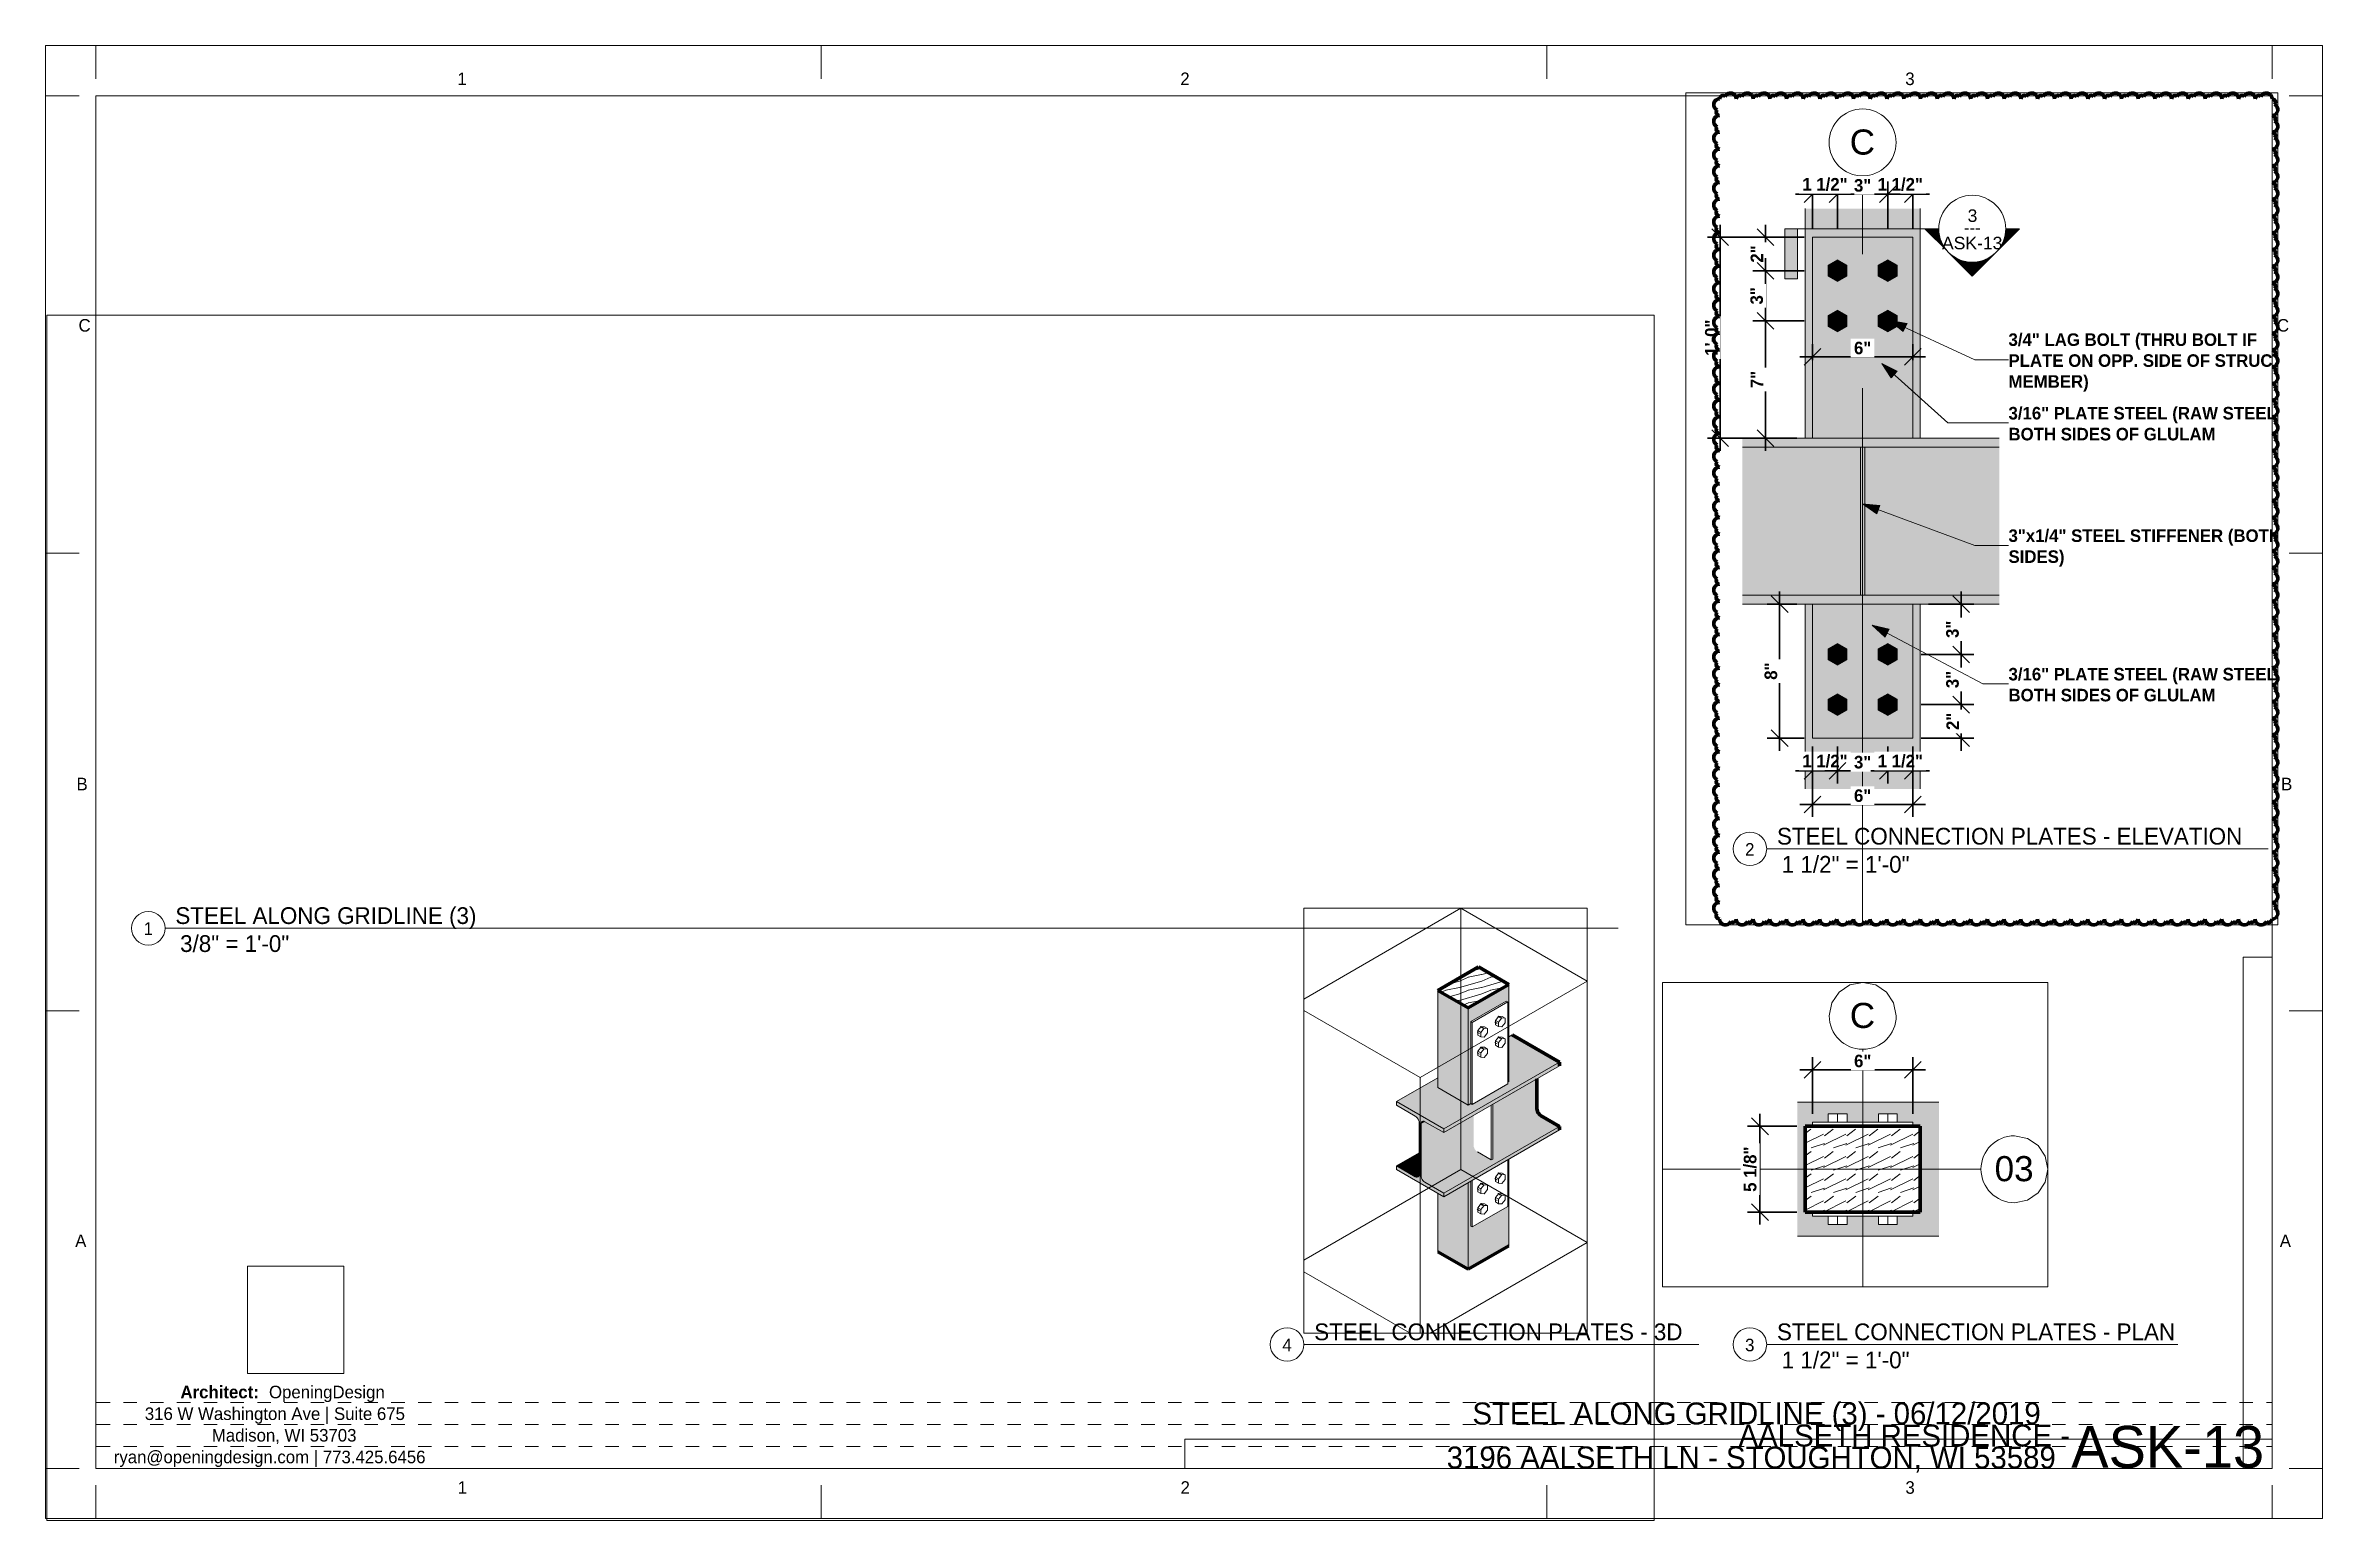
# Paper-space layout 'Layout1' of a CAD drawing. Header units: inches. Extents: x 0 to 17, y 0 to 11.
# The model-space entities are those that its viewports show. They can reach past a viewport. Long polylines and large blocks are cut down to what shows.
import ezdxf

# ---------------------------------------------------------------- set-up
doc = ezdxf.new("R2010")
doc.units = ezdxf.units.IN
doc.header["$MEASUREMENT"] = 0
doc.linetypes.add('Dot 1_32_', pattern=[0.03125, 0, -0.03125])
doc.linetypes.add('Grid Line 1_2_', pattern=[0.875, 0.5, -0.125, 0.125, -0.125])
for name, color, linetype, lineweight in [('A-ANNO-DIMS-1', 211, 'Continuous', 30), ('A-GENM', 5, 'Continuous', 9), ('G-ANNO-REVC', 71, 'Continuous', 70), ('G-ANNO-SYMB', 111, 'Continuous', 9), ('G-ANNO-TEXT', 231, 'Continuous', 9), ('G-ANNO-TTLB', 6, 'Continuous', 9), ('G-ANNO-TTLB-MEDM', 33, 'Continuous', 20), ('S-BEAM', 12, 'Continuous', 9), ('S-BEAM-1', 12, 'Continuous', 70), ('S-BEAM-2', 63, 'Continuous', 9), ('S-COLS', 52, 'Continuous', 9), ('S-COLS-1', 22, 'Continuous', 9), ('S-COLS-2', 7, 'Continuous', 9), ('S-COLS-3', 52, 'Continuous', 70), ('S-FSTN', 2, 'Continuous', 9), ('S-GRID-1', 1, 'Grid Line 1_2_', 9), ('S-GRID-IDEN', 1, 'Continuous', 9)]:
    doc.layers.add(name, color=color, linetype=linetype, lineweight=lineweight)
doc.layers.add('G-ANNO-NPLT', color=191, linetype='Continuous', plot=False)
doc.styles.add('Arial_2', font='arial.ttf', dxfattribs={"height": 1.5})
doc.styles.add('Arial_3', font='arial.ttf', dxfattribs={"height": 0.75})
doc.styles.add('Century Gothic_1', font='ufonts.com_century-gothic.ttf', dxfattribs={"height": 0.75})
doc.styles.add('Century Gothic_2', font='ufonts.com_century-gothic.ttf', dxfattribs={"height": 0.09375})
doc.styles.add('Century Gothic_3', font='ufonts.com_century-gothic.ttf', dxfattribs={"height": 0.164062})
doc.styles.add('Century Gothic_4', font='ufonts.com_century-gothic.ttf', dxfattribs={"height": 0.3125})
doc.styles.add('Century Gothic_5', font='ufonts.com_century-gothic.ttf', dxfattribs={"height": 0.125})
doc.styles.add('Century Gothic_B_1', font='GOTHICB.TTF', dxfattribs={"height": 0.75})
doc.styles.add('Century Gothic_B_2', font='GOTHICB.TTF', dxfattribs={"height": 0.09375})
doc.dimstyles.new('OD__1_16__Tol___1', dxfattribs={"dimscale": 12, "dimtxt": 0.783126, "dimasz": 0.083333, "dimexe": 0.0625, "dimexo": 0.041667, "dimgap": 0.010417, "dimtad": 1, "dimdec": 4, "dimrnd": 0.0625, "dimzin": 3, "dimdsep": 46, "dimlunit": 4, "dimtxsty": 'Century Gothic_B_1', "dimblk1": 'OBLIQUE', "dimblk2": 'OBLIQUE', "dimsah": 1, "dimcen": 0.09, "dimdle": 0.0625, "dimazin": 0, "dimtfac": 1, "dimtdec": 4, "dimtix": 1, "dimtmove": 0, "dimatfit": 3, "dimfxl": 1, "dimtvp": 1, "dimtfill": 1, "dimfrac": 2, "dimtolj": 1, "dimtzin": 0, "dimlwd": 30, "dimlwe": 30, "dimarcsym": 2})
picture_1 = doc.add_image_def('image1.jpg', size_in_pixel=(547, 610))
picture_2 = doc.add_image_def('image2.jpg', size_in_pixel=(95, 1663))
picture_3 = doc.add_image_def('image3.jpg', size_in_pixel=(3536, 95))

psp = doc.layouts.get("Layout1")

# ---------------------------------------------------------------- texts
at = {"layer": 'G-ANNO-TTLB', "attachment_point": 1}
for s, insert, char_height, width, style in [('STEEL CONNECTION PLATES - ELEVATION', (12.917, 5.172), 0.125, 4.05894, 'Century Gothic_5'), ('2', (12.679, 5.058), 0.0937, 0.08837, 'Century Gothic_2'), (' 1 1/2" = 1\'-0"', (12.906, 4.962), 0.125, 1.28775, 'Century Gothic_5'), ('1', (0.722, 4.466), 0.0937, 0.08837, 'Century Gothic_2'), ('STEEL ALONG GRIDLINE (3)', (0.959, 4.579), 0.125, 2.68597, 'Century Gothic_5'), (' 3/8" = 1\'-0"', (0.948, 4.37), 0.125, 1.111, 'Century Gothic_5'), ('STEEL CONNECTION PLATES - 3D', (9.462, 1.471), 0.125, 3.22569, 'Century Gothic_5'), ('STEEL CONNECTION PLATES - PLAN', (12.917, 1.471), 0.125, 3.48134, 'Century Gothic_5'), ('4', (9.224, 1.357), 0.0937, 0.08837, 'Century Gothic_2'), ('3', (12.679, 1.357), 0.0937, 0.08837, 'Century Gothic_2'), (' 1 1/2" = 1\'-0"', (12.906, 1.261), 0.125, 1.28775, 'Century Gothic_5'), ('STEEL ALONG GRIDLINE (3) - 06/12/2019', (10.643, 0.881), 0.16406, 5.23622, 'Century Gothic_3'), ('AALSETH RESIDENCE -', (12.63, 0.716), 0.16406, 2.828, 'Century Gothic_3'), ('ASK-13', (15.114, 0.706), 0.3125, 1.72962, 'Century Gothic_4'), ('3196 AALSETH LN - STOUGHTON, WI 53589', (10.451, 0.552), 0.16406, 5.46978, 'Century Gothic_3')]:
    psp.add_mtext(s, dxfattribs=dict(at, insert=insert, char_height=char_height, width=width, style=style))

msp = doc.modelspace()

# ---------------------------------------------------------------- texts
at = {"layer": 'G-ANNO-SYMB', "char_height": 0.75, "attachment_point": 1}
for s, insert, width, style in [('3', (8786.18763, 29.79121), 0.707, 'Arial_3'), ('---', (8785.96669, 29.08232), 1.28775, 'Century Gothic_1'), ('ASK-13', (8784.65693, 28.15486), 4.41875, 'Arial_3')]:
    msp.add_mtext(s, dxfattribs=dict(at, insert=insert, width=width, style=style))
at = {"layer": 'G-ANNO-TEXT', "char_height": 0.75, "attachment_point": 1, "style": 'Century Gothic_B_1'}
for s, insert, width in [('3/4" LAG BOLT (THRU BOLT IF', (8788.63016, 22.38432), 17.17), ('PLATE ON OPP. SIDE OF STRUCT', (8788.63016, 21.13432), 18.8365), ('MEMBER)', (8788.63016, 19.88432), 5.68125), ('3/16" PLATE STEEL (RAW STEEL) -', (8788.63016, 17.99108), 19.089), ('BOTH SIDES OF GLULAM', (8788.63016, 16.74108), 14.46825), ('3"x1/4" STEEL STIFFENER (BOTH', (8788.63016, 10.67312), 18.20525), ('SIDES)', (8788.63016, 9.42312), 3.7875), ('3/16" PLATE STEEL (RAW STEEL) -', (8788.63016, 2.40107), 19.089), ('BOTH SIDES OF GLULAM', (8788.63016, 1.15107), 14.46825)]:
    msp.add_mtext(s, dxfattribs=dict(at, insert=insert, width=width))
at = {"layer": 'S-GRID-IDEN', "char_height": 1.5, "attachment_point": 1, "style": 'Arial_2'}
for s, insert, width in [('C', (8818.21331, 2443.27277), 1.84325), ('03', (8826.86317, 2434.11919), 2.828), ('C', (8779.14522, 34.56304), 1.84325)]:
    msp.add_mtext(s, dxfattribs=dict(at, insert=insert, width=width))

# ---------------------------------------------------------------- blocks, each defined once
blk = doc.blocks.new('OD Title Block - 11x17 - Presentation - one-1825712-STEEL ALONG GRIDLINE _3_')
at = {"layer": 'G-ANNO-TTLB'}
for p, q in [((-0.01, 11.014), (16.99, 11.014)), ((-0.01, 0.014), (-0.01, 11.014)), ((16.99, 0.014), (16.99, 11.014)), ((-0.01, 0.014), (16.99, 0.014))]:
    blk.add_line(p, q, dxfattribs=at)
at = {"layer": 'G-ANNO-TTLB', "linetype": 'Dot 1_32_', "lineweight": 13}
for p, q in [((0.371, 0.881), (16.615, 0.881)), ((0.371, 0.717), (16.615, 0.717)), ((0.371, 0.553), (16.615, 0.553))]:
    blk.add_line(p, q, dxfattribs=at)
at = {"layer": 'G-ANNO-TTLB-MEDM'}
for p, q in [((0.365, 10.764), (0.365, 11.014)), ((5.781, 10.764), (5.781, 11.014)), ((11.198, 10.764), (11.198, 11.014)), ((16.615, 10.764), (16.615, 11.014)), ((0.24, 10.639), (-0.01, 10.639)), ((0.365, 10.639), (16.615, 10.639)), ((0.365, 10.639), (0.365, 0.389)), ((16.615, 10.639), (16.615, 0.389)), ((16.74, 10.639), (16.99, 10.639)), ((0.24, 7.222), (-0.01, 7.222)), ((16.74, 7.222), (16.99, 7.222)), ((0.24, 3.805), (-0.01, 3.805)), ((16.74, 3.805), (16.99, 3.805)), ((0.24, 0.389), (-0.01, 0.389)), ((0.365, 0.389), (16.615, 0.389)), ((16.74, 0.389), (16.99, 0.389)), ((0.365, 0.264), (0.365, 0.014)), ((5.781, 0.264), (5.781, 0.014)), ((11.198, 0.264), (11.198, 0.014)), ((16.615, 0.264), (16.615, 0.014))]:
    blk.add_line(p, q, dxfattribs=at)
at = {"layer": 'G-ANNO-TTLB', "attachment_point": 1}
for s, insert, char_height, width, style in [('1', (3.065, 10.812), 0.0937, 0.08837, 'Century Gothic_2'), ('2', (8.462, 10.812), 0.0937, 0.08837, 'Century Gothic_2'), ('3', (13.875, 10.812), 0.0937, 0.08837, 'Century Gothic_2'), ('C', (0.236, 8.971), 0.0937, 0.11363, 'Century Gothic_2'), ('C', (16.65, 8.971), 0.0937, 0.11363, 'Century Gothic_2'), ('B', (0.221, 5.546), 0.0937, 0.09153, 'Century Gothic_2'), ('B', (16.681, 5.546), 0.0937, 0.09153, 'Century Gothic_2'), ('A', (0.211, 2.135), 0.0937, 0.11678, 'Century Gothic_2'), ('A', (16.671, 2.135), 0.0937, 0.11678, 'Century Gothic_2'), ('Architect: ', (0.997, 1.006), 0.09375, 0.80169, 'Century Gothic_B_2'), ('OpeningDesign', (1.658, 1.006), 0.09375, 1.212, 'Century Gothic_2'), ('316 W Washington Ave | Suite 675', (0.731, 0.844), 0.09375, 2.65756, 'Century Gothic_2'), ('Madison, WI 53703', (1.231, 0.683), 0.09375, 1.44556, 'Century Gothic_2'), ('ryan@openingdesign.com | 773.425.6456', (0.499, 0.521), 0.09375, 3.21937, 'Century Gothic_2'), ('1', (3.067, 0.293), 0.0937, 0.08837, 'Century Gothic_2'), ('2', (8.464, 0.293), 0.0937, 0.08837, 'Century Gothic_2'), ('3', (13.876, 0.293), 0.0937, 0.08837, 'Century Gothic_2')]:
    blk.add_mtext(s, dxfattribs=dict(at, insert=insert, char_height=char_height, width=width, style=style))
at = {"layer": 'G-ANNO-TTLB'}
image = blk.add_image(picture_2, insert=(16.397, 0.389), size_in_units=(0.218, 3.818), dxfattribs=at)
image.dxf.flags = 7
image = blk.add_image(picture_1, insert=(1.497, 1.098), size_in_units=(0.719, 0.802), dxfattribs=at)
image.dxf.flags = 7
image = blk.add_image(picture_3, insert=(8.496, 0.389), size_in_units=(8.119, 0.218), dxfattribs=at)
image.dxf.flags = 7
blk = doc.blocks.new('Viewport - All On-1560281-STEEL ALONG GRIDLINE _3_')
at = {"layer": 'G-ANNO-TTLB'}
for start, end in [(360, 180), (180, 360)]:
    blk.add_arc((-0.125, 0), 0.125, start, end, dxfattribs=at)
blk = doc.blocks.new('W-Wide Flange - W10X39-2380522-STEEL CONNECTION PLATES - ELEVATION')
at = {"layer": 'S-BEAM-2'}
for points in [[(8431.132, 15.595), (8442.733, 15.595), (8442.733, 16.125), (8427.394, 16.125), (8427.394, 15.595)], [(8427.394, 6.205), (8442.733, 6.205), (8442.733, 6.735), (8427.394, 6.735)]]:
    blk.add_hatch(color=256, dxfattribs=at).paths.add_polyline_path(points, flags=0)
h = blk.add_hatch(color=256, dxfattribs=at)
h.paths.add_polyline_path([(8442.733, 6.735), (8442.733, 15.595), (8434.694, 15.595), (8434.694, 6.735), (8438.007, 6.735)], flags=0)
h.paths.add_polyline_path([(8431.132, 6.735), (8434.444, 6.735), (8434.444, 15.595), (8427.394, 15.595), (8427.394, 6.735)], flags=0)
at = {"layer": 'S-BEAM'}
for p, q in [((8427.394, 16.125), (8442.733, 16.125)), ((8427.394, 15.595), (8442.733, 15.595)), ((8427.394, 6.735), (8442.733, 6.735)), ((8427.394, 6.205), (8442.733, 6.205))]:
    blk.add_line(p, q, dxfattribs=at)
blk = doc.blocks.new('Structural Connections 1 - Structural Connections 1-2391324-STEEL CONNECTION PLATES - ELEVATION')
at = {"layer": 'S-FSTN'}
blk.add_hatch(color=256, dxfattribs=at).paths.add_polyline_path([(8434.444, 6.735), (8434.694, 6.735), (8434.694, 15.595), (8434.444, 15.595), (8434.444, 12.507)], flags=0)
for p, q in [((8434.444, 15.595), (8434.444, 6.735)), ((8434.694, 6.735), (8434.694, 15.595))]:
    blk.add_line(p, q, dxfattribs=at)
blk = doc.blocks.new('051200 - Structural Steel Framing - Shear Tab - 2-2401825-STEEL CONNECTION PLATES - ELEVATION')
at = {"layer": 'A-GENM'}
for points in [[(8433.069, 2.555), (8433.632, 2.88), (8433.632, 3.53), (8433.069, 3.855), (8432.507, 3.53), (8432.507, 2.88)], [(8436.069, 2.555), (8436.632, 2.88), (8436.632, 3.53), (8436.069, 3.855), (8435.507, 3.53), (8435.507, 2.88)], [(8433.069, -0.445), (8433.632, -0.12), (8433.632, 0.53), (8433.069, 0.855), (8432.507, 0.53), (8432.507, -0.12)], [(8436.069, -0.445), (8436.632, -0.12), (8436.632, 0.53), (8436.069, 0.855), (8435.507, 0.53), (8435.507, -0.12)]]:
    blk.add_hatch(color=256, dxfattribs=at).paths.add_polyline_path(points, flags=0)
at = {"layer": 'S-FSTN'}
h = blk.add_hatch(color=256, dxfattribs=at)
h.paths.add_polyline_path([(8431.569, -1.795), (8437.569, -1.795), (8437.569, 6.205), (8431.569, 6.205), (8431.569, -0.493)], flags=0)
h.paths.add_polyline_path([(8433.069, -0.445), (8432.507, -0.12), (8432.507, 0.53), (8433.069, 0.855), (8433.632, 0.53), (8433.632, -0.12)], flags=0)
h.paths.add_polyline_path([(8436.069, -0.445), (8435.507, -0.12), (8435.507, 0.53), (8436.069, 0.855), (8436.632, 0.53), (8436.632, -0.12)], flags=0)
h.paths.add_polyline_path([(8433.069, 2.555), (8432.507, 2.88), (8432.507, 3.53), (8433.069, 3.855), (8433.632, 3.53), (8433.632, 2.88)], flags=0)
h.paths.add_polyline_path([(8436.069, 2.555), (8435.507, 2.88), (8435.507, 3.53), (8436.069, 3.855), (8436.632, 3.53), (8436.632, 2.88)], flags=0)
at = {"layer": 'A-GENM'}
for p, q in [((8433.069, 3.855), (8432.507, 3.53)), ((8433.632, 3.53), (8433.069, 3.855)), ((8436.069, 3.855), (8435.507, 3.53)), ((8436.632, 3.53), (8436.069, 3.855)), ((8432.507, 3.53), (8432.507, 2.88)), ((8433.632, 2.88), (8433.632, 3.53)), ((8435.507, 3.53), (8435.507, 2.88)), ((8436.632, 2.88), (8436.632, 3.53)), ((8432.507, 2.88), (8433.069, 2.555)), ((8433.069, 2.555), (8433.632, 2.88)), ((8435.507, 2.88), (8436.069, 2.555)), ((8436.069, 2.555), (8436.632, 2.88)), ((8433.069, 0.855), (8432.507, 0.53)), ((8433.632, 0.53), (8433.069, 0.855)), ((8436.069, 0.855), (8435.507, 0.53)), ((8436.632, 0.53), (8436.069, 0.855)), ((8432.507, 0.53), (8432.507, -0.12)), ((8433.632, -0.12), (8433.632, 0.53)), ((8435.507, 0.53), (8435.507, -0.12)), ((8436.632, -0.12), (8436.632, 0.53)), ((8432.507, -0.12), (8433.069, -0.445)), ((8433.069, -0.445), (8433.632, -0.12)), ((8435.507, -0.12), (8436.069, -0.445)), ((8436.069, -0.445), (8436.632, -0.12))]:
    blk.add_line(p, q, dxfattribs=at)
at = {"layer": 'S-FSTN'}
for p, q in [((8431.569, 6.205), (8431.569, -1.795)), ((8437.569, -1.795), (8437.569, 6.205)), ((8431.569, -1.795), (8437.569, -1.795))]:
    blk.add_line(p, q, dxfattribs=at)
blk = doc.blocks.new('051200 - Structural Steel Framing - Shear Tab - 3-2402153-STEEL CONNECTION PLATES - ELEVATION')
at = {"layer": 'A-GENM'}
for points in [[(8433.069, 25.475), (8433.632, 25.8), (8433.632, 26.45), (8433.069, 26.775), (8432.507, 26.45), (8432.507, 25.8), (8433.014, 25.508)], [(8436.069, 25.475), (8436.632, 25.8), (8436.632, 26.45), (8436.069, 26.775), (8435.507, 26.45), (8435.507, 25.8), (8436.014, 25.508)], [(8433.069, 22.475), (8433.632, 22.8), (8433.632, 23.45), (8433.069, 23.775), (8432.507, 23.45), (8432.507, 22.8)], [(8436.069, 22.475), (8436.632, 22.8), (8436.632, 23.45), (8436.069, 23.775), (8435.507, 23.45), (8435.507, 22.8)]]:
    blk.add_hatch(color=256, dxfattribs=at).paths.add_polyline_path(points, flags=0)
at = {"layer": 'S-FSTN'}
h = blk.add_hatch(color=256, dxfattribs=at)
h.paths.add_polyline_path([(8437.569, 16.125), (8437.569, 28.125), (8431.569, 28.125), (8431.569, 16.125)], flags=0)
h.paths.add_polyline_path([(8433.069, 22.475), (8432.507, 22.8), (8432.507, 23.45), (8433.069, 23.775), (8433.632, 23.45), (8433.632, 22.8)], flags=0)
h.paths.add_polyline_path([(8436.069, 22.475), (8435.507, 22.8), (8435.507, 23.45), (8436.069, 23.775), (8436.632, 23.45), (8436.632, 22.8)], flags=0)
h.paths.add_polyline_path([(8433.069, 25.475), (8432.507, 25.8), (8432.507, 26.45), (8433.069, 26.775), (8433.632, 26.45), (8433.632, 25.8), (8433.125, 25.508)], flags=0)
h.paths.add_polyline_path([(8436.069, 25.475), (8435.507, 25.8), (8435.507, 26.45), (8436.069, 26.775), (8436.632, 26.45), (8436.632, 25.8), (8436.125, 25.508)], flags=0)
at = {"layer": 'A-GENM'}
for p, q in [((8433.069, 26.775), (8432.507, 26.45)), ((8433.632, 26.45), (8433.069, 26.775)), ((8436.069, 26.775), (8435.507, 26.45)), ((8436.632, 26.45), (8436.069, 26.775)), ((8432.507, 26.45), (8432.507, 25.8)), ((8433.632, 25.8), (8433.632, 26.45)), ((8435.507, 26.45), (8435.507, 25.8)), ((8436.632, 25.8), (8436.632, 26.45)), ((8432.507, 25.8), (8433.069, 25.475)), ((8433.069, 25.475), (8433.632, 25.8)), ((8435.507, 25.8), (8436.069, 25.475)), ((8436.069, 25.475), (8436.632, 25.8)), ((8433.069, 23.775), (8432.507, 23.45)), ((8433.632, 23.45), (8433.069, 23.775)), ((8436.069, 23.775), (8435.507, 23.45)), ((8436.632, 23.45), (8436.069, 23.775)), ((8432.507, 23.45), (8432.507, 22.8)), ((8433.632, 22.8), (8433.632, 23.45)), ((8435.507, 23.45), (8435.507, 22.8)), ((8436.632, 22.8), (8436.632, 23.45)), ((8432.507, 22.8), (8433.069, 22.475)), ((8433.069, 22.475), (8433.632, 22.8)), ((8435.507, 22.8), (8436.069, 22.475)), ((8436.069, 22.475), (8436.632, 22.8))]:
    blk.add_line(p, q, dxfattribs=at)
at = {"layer": 'S-FSTN'}
for p, q in [((8431.569, 28.125), (8431.569, 16.125)), ((8437.569, 28.125), (8431.569, 28.125)), ((8437.569, 16.125), (8437.569, 28.125))]:
    blk.add_line(p, q, dxfattribs=at)
blk = doc.blocks.new('W-Wide Flange - W10X39-2380522-STEEL CONNECTION PLATES - PLAN')
at = {"layer": 'S-BEAM-2'}
h = blk.add_hatch(color=256, dxfattribs=at)
h.paths.add_polyline_path([(8439.12, 2429.342), (8439.12, 2437.332), (8430.667, 2437.332), (8430.667, 2429.342), (8438.007, 2429.342)], flags=0)
h.paths.add_polyline_path([(8436.632, 2430.024), (8435.507, 2430.024), (8435.507, 2430.524), (8433.632, 2430.524), (8433.632, 2430.024), (8432.507, 2430.024), (8432.507, 2430.524), (8431.569, 2430.524), (8431.569, 2430.774), (8431.132, 2430.774), (8431.132, 2435.899), (8431.569, 2435.899), (8431.569, 2436.149), (8432.507, 2436.149), (8432.507, 2436.649), (8433.632, 2436.649), (8433.632, 2436.149), (8435.507, 2436.149), (8435.507, 2436.649), (8436.632, 2436.649), (8436.632, 2436.149), (8437.569, 2436.149), (8437.569, 2435.899), (8438.007, 2435.899), (8438.007, 2430.774), (8437.569, 2430.774), (8437.569, 2430.524), (8436.632, 2430.524)], flags=0)
at = {"layer": 'S-BEAM'}
for p, q in [((8430.667, 2437.332), (8439.12, 2437.332)), ((8430.667, 2429.342), (8439.12, 2429.342))]:
    blk.add_line(p, q, dxfattribs=at)
blk = doc.blocks.new('051200 - Structural Steel Framing - Shear Tab - 3-2402153-STEEL CONNECTION PLATES - PLAN')
at = {"layer": 'A-GENM'}
for p, q in [((8432.507, 2436.649), (8433.069, 2436.649)), ((8432.507, 2436.149), (8432.507, 2436.649)), ((8433.069, 2436.649), (8433.632, 2436.649)), ((8433.069, 2436.149), (8433.069, 2436.649)), ((8433.632, 2436.149), (8433.632, 2436.649)), ((8435.507, 2436.649), (8436.069, 2436.649)), ((8435.507, 2436.149), (8435.507, 2436.649)), ((8436.069, 2436.649), (8436.632, 2436.649)), ((8436.069, 2436.149), (8436.069, 2436.649)), ((8436.632, 2436.149), (8436.632, 2436.649))]:
    blk.add_line(p, q, dxfattribs=at)
at = {"layer": 'S-FSTN'}
for p, q in [((8431.569, 2436.149), (8437.569, 2436.149)), ((8431.569, 2435.899), (8431.569, 2436.149)), ((8437.569, 2436.149), (8437.569, 2435.899))]:
    blk.add_line(p, q, dxfattribs=at)
blk = doc.blocks.new('W-Wide Flange - W10X39-2380522-STEEL CONNECTION PLATES - 3D')
at = {"layer": 'S-BEAM-2'}
for points in [[(4239.973, 4444.665), (4253.789, 4452.642), (4248.14, 4455.904), (4247.755, 4455.681), (4247.755, 4450.327), (4247.622, 4450.251), (4247.622, 4450.047), (4243.38, 4447.597), (4243.203, 4447.699), (4242.894, 4447.521), (4239.27, 4449.613), (4239.27, 4450.782), (4234.323, 4447.927), (4235.485, 4447.256)], [(4239.973, 4444.232), (4253.789, 4452.209), (4253.789, 4452.642), (4239.973, 4444.665)], [(4239.973, 4436.565), (4239.973, 4436.998), (4237.725, 4438.296), (4237.604, 4438.384), (4237.492, 4438.502), (4237.396, 4438.643), (4237.322, 4438.797), (4237.276, 4438.953), (4237.26, 4439.101), (4237.26, 4445.262), (4237.276, 4445.392), (4237.322, 4445.494), (4237.396, 4445.563), (4237.492, 4445.593), (4237.604, 4445.582), (4237.725, 4445.53), (4239.973, 4444.232), (4239.973, 4444.665), (4234.323, 4447.927), (4234.323, 4447.494), (4236.572, 4446.196), (4236.692, 4446.108), (4236.805, 4445.99), (4236.901, 4445.849), (4236.975, 4445.695), (4237.021, 4445.539), (4237.037, 4445.391), (4237.037, 4439.23), (4237.021, 4439.1), (4236.975, 4438.998), (4236.901, 4438.929), (4236.805, 4438.899), (4236.692, 4438.91), (4236.572, 4438.962), (4234.323, 4440.26), (4234.323, 4439.827)], [(4239.973, 4436.998), (4253.789, 4444.975), (4251.541, 4446.273), (4245.833, 4442.978), (4245.833, 4441.065), (4245.657, 4440.963), (4244, 4441.919), (4237.725, 4438.296)], [(4237.26, 4445.262), (4237.722, 4445.532), (4237.587, 4445.583), (4237.492, 4445.593), (4237.395, 4445.562), (4237.322, 4445.494), (4237.275, 4445.391)], [(4239.973, 4436.565), (4253.789, 4444.542), (4253.789, 4444.975), (4239.973, 4436.998)], [(4236.572, 4438.962), (4237.037, 4439.23), (4237.037, 4441.827), (4234.323, 4440.26), (4236.33, 4439.101)], [(4236.805, 4438.899), (4236.902, 4438.93), (4236.975, 4438.998), (4237.021, 4439.101), (4237.037, 4439.23), (4236.572, 4438.962), (4236.709, 4438.909)]]:
    blk.add_hatch(color=256, dxfattribs=at).paths.add_polyline_path(points, flags=0)
h = blk.add_hatch(color=256, dxfattribs=at)
h.paths.add_polyline_path([(4237.26, 4439.101), (4243.535, 4442.725), (4243.535, 4446.289), (4239.973, 4444.232), (4237.725, 4445.53), (4237.26, 4445.262), (4237.26, 4439.23)], flags=0)
h.paths.add_polyline_path([(4245.833, 4444.051), (4251.076, 4447.078), (4251.076, 4450.642), (4245.833, 4447.616), (4245.833, 4444.232)], flags=0)
h = blk.add_hatch(color=256, dxfattribs=at)
h.paths.add_polyline_path([(4237.725, 4438.296), (4244, 4441.919), (4243.838, 4442.049), (4243.758, 4442.143), (4243.671, 4442.266), (4243.56, 4442.541), (4243.535, 4442.725), (4237.26, 4439.101), (4237.276, 4438.953), (4237.322, 4438.797), (4237.396, 4438.643), (4237.492, 4438.502), (4237.604, 4438.384)], flags=0)
h.paths.add_polyline_path([(4245.833, 4442.978), (4251.541, 4446.273), (4251.363, 4446.417), (4251.212, 4446.62), (4251.111, 4446.852), (4251.076, 4447.078), (4245.833, 4444.051), (4245.833, 4443.051)], flags=0)
at = {"layer": 'S-BEAM'}
for p, q in [((4247.755, 4455.681), (4248.14, 4455.904)), ((4239.973, 4444.665), (4253.789, 4452.642)), ((4239.973, 4444.232), (4253.789, 4452.209)), ((4234.323, 4447.927), (4239.27, 4450.782)), ((4239.973, 4444.665), (4234.323, 4447.927)), ((4234.323, 4447.927), (4234.323, 4447.494)), ((4234.323, 4447.494), (4236.572, 4446.196)), ((4237.037, 4445.391), (4237.037, 4439.23)), ((4237.725, 4445.53), (4239.973, 4444.232)), ((4237.26, 4439.101), (4237.26, 4445.262)), ((4239.973, 4436.998), (4253.789, 4444.975)), ((4239.973, 4444.232), (4239.973, 4444.665)), ((4239.973, 4436.565), (4253.789, 4444.542)), ((4237.037, 4441.827), (4234.323, 4440.26)), ((4234.323, 4440.26), (4234.323, 4439.827)), ((4236.572, 4438.962), (4234.323, 4440.26)), ((4234.323, 4439.827), (4239.973, 4436.565)), ((4239.973, 4436.998), (4237.725, 4438.296)), ((4239.973, 4436.565), (4239.973, 4436.998))]:
    blk.add_line(p, q, dxfattribs=at)
for points in [[(4236.572, 4446.196, 0), (4236.692, 4446.108, 0), (4236.805, 4445.99, 0), (4236.901, 4445.849, 0), (4236.975, 4445.695, 0), (4237.021, 4445.539, 0), (4237.037, 4445.391, 0)], [(4237.26, 4445.262, 0), (4237.276, 4445.392, 0), (4237.322, 4445.494, 0), (4237.396, 4445.563, 0), (4237.492, 4445.593, 0), (4237.604, 4445.582, 0), (4237.725, 4445.53, 0)], [(4237.037, 4439.23, 0), (4237.021, 4439.1, 0), (4236.975, 4438.998, 0), (4236.901, 4438.929, 0), (4236.805, 4438.899, 0), (4236.692, 4438.91, 0), (4236.572, 4438.962, 0)], [(4237.725, 4438.296, 0), (4237.604, 4438.384, 0), (4237.492, 4438.502, 0), (4237.396, 4438.643, 0), (4237.322, 4438.797, 0), (4237.276, 4438.953, 0), (4237.26, 4439.101, 0)]]:
    blk.add_polyline3d(points, dxfattribs=at)
at = {"layer": 'S-BEAM-1'}
for p, q in [((4248.14, 4455.904), (4253.789, 4452.642)), ((4253.789, 4452.642), (4253.789, 4452.209)), ((4251.076, 4450.642), (4251.076, 4447.078)), ((4251.541, 4446.273), (4253.789, 4444.975)), ((4253.789, 4444.975), (4253.789, 4444.542))]:
    blk.add_line(p, q, dxfattribs=at)
blk.add_polyline3d([(4251.076, 4447.078, 0), (4251.212, 4446.62, 0), (4251.541, 4446.273, 0)], dxfattribs=at)
blk = doc.blocks.new('Structural Connections 1 - Structural Connections 1-2391324-STEEL CONNECTION PLATES - 3D')
at = {"layer": 'S-FSTN'}
for p, q in [((4245.657, 4447.513), (4245.657, 4440.963)), ((4245.833, 4441.065), (4245.833, 4447.616)), ((4244, 4441.919), (4245.657, 4440.963)), ((4245.657, 4440.963), (4245.833, 4441.065))]:
    blk.add_line(p, q, dxfattribs=at)
blk = doc.blocks.new('051200 - Structural Steel Framing - Shear Tab - 2-2401825-STEEL CONNECTION PLATES - 3D')
at = {"layer": 'A-GENM'}
for p, q in [((4246.164, 4438.921), (4246.562, 4439.415)), ((4246.749, 4439.21), (4246.443, 4439.387)), ((4246.562, 4439.415), (4246.959, 4439.38)), ((4246.562, 4439.415), (4246.915, 4439.211)), ((4246.959, 4439.38), (4247.313, 4439.176)), ((4246.915, 4439.211), (4246.518, 4438.717)), ((4247.313, 4439.176), (4246.915, 4439.211)), ((4247.313, 4438.645), (4247.313, 4439.176)), ((4246.164, 4438.39), (4246.164, 4438.921)), ((4246.518, 4438.717), (4246.164, 4438.921)), ((4246.068, 4438.737), (4246.374, 4438.56)), ((4246.518, 4438.717), (4246.518, 4438.186)), ((4246.915, 4438.151), (4247.313, 4438.645)), ((4246.164, 4438.39), (4246.518, 4438.186)), ((4244.043, 4437.696), (4244.44, 4438.191)), ((4244.628, 4437.985), (4244.322, 4438.162)), ((4244.44, 4438.191), (4244.838, 4438.155)), ((4244.44, 4438.191), (4244.794, 4437.987)), ((4244.838, 4438.155), (4245.192, 4437.951)), ((4246.518, 4438.186), (4246.915, 4438.151)), ((4244.794, 4437.987), (4244.396, 4437.492)), ((4245.192, 4437.951), (4244.794, 4437.987)), ((4245.192, 4437.421), (4245.192, 4437.951)), ((4244.043, 4437.166), (4244.043, 4437.696)), ((4244.396, 4437.492), (4244.043, 4437.696)), ((4243.947, 4437.512), (4244.253, 4437.336)), ((4244.396, 4437.492), (4244.396, 4436.961)), ((4244.794, 4436.926), (4245.192, 4437.421)), ((4244.043, 4437.166), (4244.396, 4436.961)), ((4244.396, 4436.961), (4244.794, 4436.926)), ((4246.164, 4436.471), (4246.562, 4436.966)), ((4246.749, 4436.76), (4246.443, 4436.937)), ((4246.562, 4436.966), (4246.959, 4436.93)), ((4246.562, 4436.966), (4246.915, 4436.762)), ((4246.959, 4436.93), (4247.313, 4436.726)), ((4246.915, 4436.762), (4246.518, 4436.267)), ((4247.313, 4436.726), (4246.915, 4436.762)), ((4247.313, 4436.196), (4247.313, 4436.726)), ((4246.164, 4435.941), (4246.164, 4436.471)), ((4246.518, 4436.267), (4246.164, 4436.471)), ((4246.068, 4436.288), (4246.374, 4436.111)), ((4246.518, 4436.267), (4246.518, 4435.737)), ((4246.915, 4435.701), (4247.313, 4436.196)), ((4246.164, 4435.941), (4246.518, 4435.737)), ((4244.043, 4435.246), (4244.44, 4435.741)), ((4244.628, 4435.536), (4244.322, 4435.712)), ((4244.44, 4435.741), (4244.838, 4435.706)), ((4244.44, 4435.741), (4244.794, 4435.537)), ((4244.838, 4435.706), (4245.192, 4435.502)), ((4246.518, 4435.737), (4246.915, 4435.701)), ((4244.794, 4435.537), (4244.396, 4435.042)), ((4245.192, 4435.502), (4244.794, 4435.537)), ((4245.192, 4434.971), (4245.192, 4435.502)), ((4244.043, 4434.716), (4244.043, 4435.246)), ((4244.396, 4435.042), (4244.043, 4435.246)), ((4243.947, 4435.063), (4244.253, 4434.886)), ((4244.396, 4435.042), (4244.396, 4434.512)), ((4244.794, 4434.476), (4245.192, 4434.971)), ((4244.043, 4434.716), (4244.396, 4434.512)), ((4244.396, 4434.512), (4244.794, 4434.476))]:
    blk.add_line(p, q, dxfattribs=at)
at = {"layer": 'S-FSTN'}
for p, q in [((4247.622, 4435.415), (4247.622, 4440.981)), ((4243.203, 4433.068), (4243.203, 4438.43)), ((4243.38, 4438.532), (4243.38, 4432.966)), ((4243.38, 4432.966), (4247.622, 4435.415)), ((4243.203, 4433.068), (4243.38, 4432.966))]:
    blk.add_line(p, q, dxfattribs=at)
blk = doc.blocks.new('051200 - Structural Steel Framing - Shear Tab - 3-2402153-STEEL CONNECTION PLATES - 3D')
at = {"layer": 'A-GENM'}
for p, q in [((4246.164, 4457.635), (4246.562, 4458.13)), ((4246.749, 4457.924), (4246.443, 4458.101)), ((4246.562, 4458.13), (4246.959, 4458.094)), ((4246.562, 4458.13), (4246.915, 4457.925)), ((4246.959, 4458.094), (4247.313, 4457.89)), ((4246.915, 4457.925), (4246.518, 4457.431)), ((4247.313, 4457.89), (4246.915, 4457.925)), ((4247.313, 4457.36), (4247.313, 4457.89)), ((4246.164, 4457.104), (4246.164, 4457.635)), ((4246.164, 4457.635), (4246.518, 4457.431)), ((4246.068, 4457.451), (4246.374, 4457.274)), ((4246.518, 4457.431), (4246.518, 4456.9)), ((4246.915, 4456.865), (4247.313, 4457.36)), ((4246.164, 4457.104), (4246.518, 4456.9)), ((4244.043, 4456.41), (4244.44, 4456.905)), ((4244.628, 4456.699), (4244.322, 4456.876)), ((4244.44, 4456.905), (4244.838, 4456.869)), ((4244.44, 4456.905), (4244.794, 4456.701)), ((4244.838, 4456.869), (4245.192, 4456.665)), ((4246.518, 4456.9), (4246.915, 4456.865)), ((4244.794, 4456.701), (4244.396, 4456.206)), ((4245.192, 4456.665), (4244.794, 4456.701)), ((4245.192, 4456.135), (4245.192, 4456.665)), ((4244.043, 4455.88), (4244.043, 4456.41)), ((4244.043, 4456.41), (4244.396, 4456.206)), ((4243.947, 4456.226), (4244.253, 4456.05)), ((4244.396, 4456.206), (4244.396, 4455.676)), ((4244.794, 4455.64), (4245.192, 4456.135)), ((4244.043, 4455.88), (4244.396, 4455.676)), ((4244.396, 4455.676), (4244.794, 4455.64)), ((4246.164, 4455.185), (4246.562, 4455.68)), ((4246.749, 4455.474), (4246.443, 4455.651)), ((4246.562, 4455.68), (4246.959, 4455.645)), ((4246.562, 4455.68), (4246.915, 4455.476)), ((4246.959, 4455.645), (4247.313, 4455.44)), ((4246.915, 4455.476), (4246.518, 4454.981)), ((4247.313, 4455.44), (4246.915, 4455.476)), ((4247.313, 4454.91), (4247.313, 4455.44)), ((4246.164, 4454.655), (4246.164, 4455.185)), ((4246.164, 4455.185), (4246.518, 4454.981)), ((4246.068, 4455.002), (4246.374, 4454.825)), ((4246.518, 4454.981), (4246.518, 4454.451)), ((4246.915, 4454.415), (4247.313, 4454.91)), ((4244.043, 4453.961), (4244.44, 4454.455)), ((4244.44, 4454.455), (4244.838, 4454.42)), ((4244.44, 4454.455), (4244.794, 4454.251)), ((4246.164, 4454.655), (4246.518, 4454.451)), ((4244.628, 4454.25), (4244.322, 4454.427)), ((4244.794, 4454.251), (4244.396, 4453.756)), ((4245.192, 4454.216), (4244.794, 4454.251)), ((4244.838, 4454.42), (4245.192, 4454.216)), ((4246.518, 4454.451), (4246.915, 4454.415)), ((4245.192, 4453.685), (4245.192, 4454.216)), ((4243.947, 4453.777), (4244.253, 4453.6)), ((4244.043, 4453.43), (4244.043, 4453.961)), ((4244.043, 4453.961), (4244.396, 4453.756)), ((4244.396, 4453.756), (4244.396, 4453.226)), ((4244.794, 4453.191), (4245.192, 4453.685)), ((4244.043, 4453.43), (4244.396, 4453.226)), ((4244.396, 4453.226), (4244.794, 4453.191))]:
    blk.add_line(p, q, dxfattribs=at)
at = {"layer": 'S-FSTN'}
for p, q in [((4243.203, 4457.497), (4247.446, 4459.947)), ((4247.446, 4459.947), (4247.622, 4459.845)), ((4247.622, 4459.845), (4243.38, 4457.395)), ((4247.622, 4450.047), (4247.622, 4459.845)), ((4243.203, 4447.699), (4243.203, 4457.497)), ((4243.38, 4457.395), (4243.203, 4457.497)), ((4243.38, 4457.395), (4243.38, 4447.597)), ((4243.38, 4447.597), (4247.622, 4450.047)), ((4243.203, 4447.699), (4243.38, 4447.597))]:
    blk.add_line(p, q, dxfattribs=at)
blk = doc.blocks.new('Grid - Grid Head - Circle-50561-STEEL CONNECTION PLATES - ELEVATION')
at = {"layer": 'S-GRID-IDEN'}
for start, end in [(0, 180), (180, 360)]:
    blk.add_arc((8434.569, 33.789), 2, start, end, dxfattribs=at)
blk = doc.blocks.new('Section - 3_32_ x 3_8_-54337-STEEL CONNECTION PLATES - ELEVATION')
at = {"layer": 'G-ANNO-SYMB'}
blk.add_hatch(color=256, dxfattribs=at).paths.add_polyline_path([(8430.67, 25.632), (8430.67, 28.632), (8429.92, 28.632), (8429.92, 25.632)], flags=0)
for p, q in [((8429.92, 25.632), (8429.92, 28.632)), ((8429.92, 28.632), (8430.67, 28.632)), ((8430.67, 28.632), (8430.67, 25.632)), ((8430.67, 25.632), (8429.92, 25.632))]:
    blk.add_line(p, q, dxfattribs=at)
blk = doc.blocks.new('Section - Section Head - Filled-22785-STEEL CONNECTION PLATES - ELEVATION')
at = {"layer": 'G-ANNO-SYMB'}
h = blk.add_hatch(color=256, dxfattribs=at)
edge = h.paths.add_edge_path(flags=0)
edge.add_line((8439.63, 27.29), (8438.288, 28.632))
edge.add_line((8438.288, 28.632), (8439.114, 28.632))
edge.add_arc((8441.117, 28.632), 2.003, 180, 222.0784)
h = blk.add_hatch(color=256, dxfattribs=at)
edge = h.paths.add_edge_path(flags=0)
edge.add_arc((8441.117, 28.632), 2.003, 317.9216, 360)
edge.add_line((8443.119, 28.632), (8443.945, 28.632))
edge.add_line((8443.945, 28.632), (8442.603, 27.29))
h = blk.add_hatch(color=256, dxfattribs=at)
edge = h.paths.add_edge_path(flags=0)
edge.add_arc((8441.117, 28.632), 2, 225, 270)
edge.add_line((8441.117, 26.632), (8441.117, 25.804))
edge.add_line((8441.117, 25.804), (8439.702, 27.218))
h = blk.add_hatch(color=256, dxfattribs=at)
edge = h.paths.add_edge_path(flags=0)
edge.add_line((8442.531, 27.218), (8441.117, 25.804))
edge.add_line((8441.117, 25.804), (8441.117, 26.632))
edge.add_arc((8441.117, 28.632), 2, 270, 315)
for p, q in [((8439.114, 28.632), (8438.288, 28.632)), ((8438.288, 28.632), (8439.63, 27.29)), ((8442.603, 27.29), (8443.945, 28.632)), ((8443.945, 28.632), (8443.119, 28.632)), ((8439.702, 27.218), (8441.117, 25.804)), ((8441.117, 25.804), (8442.531, 27.218)), ((8441.117, 26.632), (8441.117, 25.804)), ((8441.117, 25.804), (8441.117, 26.632))]:
    blk.add_line(p, q, dxfattribs=at)
for centre, radius, start, end in [((8441.119, 28.632), 2, 360, 180), ((8441.117, 28.632), 2.003, 180, 222.0784), ((8441.119, 28.632), 2, 180, 360), ((8441.117, 28.632), 2.003, 317.9216, 360), ((8441.117, 28.632), 2, 225, 270), ((8441.117, 28.632), 2, 270, 315)]:
    blk.add_arc(centre, radius, start, end, dxfattribs=at)
blk = doc.blocks.new('_Oblique')
at = {"color": 0, "linetype": 'ByBlock', "lineweight": -2}
blk.add_line((-0.5, -0.5), (0.5, 0.5), dxfattribs=at)
blk = doc.blocks.new('DIMBLOCK7-STEEL CONNECTION PLATES - ELEVATION')
at = {"layer": 'A-ANNO-DIMS-1', "color": 0, "lineweight": 30, "transparency": 16777216}
for p, q in [((8774.113, 28.875), (8774.113, 25.375)), ((8776.417, 28.125), (8773.363, 28.125)), ((8776.417, 26.125), (8773.363, 26.125))]:
    blk.add_line(p, q, dxfattribs=at)
at = {"layer": 'Defpoints', "color": 0, "transparency": 16777216}
for p in [(8776.917, 28.125), (8774.113, 26.125), (8776.917, 26.125)]:
    blk.add_point(p, dxfattribs=at)
at = {"layer": 'A-ANNO-DIMS-1', "color": 0, "lineweight": 30, "transparency": 16777216}
for p, rotation in [((8774.113, 28.125), 90), ((8774.113, 26.125), 270)]:
    blk.add_blockref('_Oblique', p, dxfattribs=dict(at, rotation=rotation))
at = {"layer": 'A-ANNO-DIMS-1', "color": 0, "transparency": 16777216, "insert": (8773.604, 27.125), "char_height": 0.75, "attachment_point": 5, "rotation": 90, "style": 'Century Gothic_B_1', "bg_fill": 3, "box_fill_scale": 1.25, "bg_fill_color": 256, "bg_fill_true_color": 13158600, "bg_fill_transparency": 0}
blk.add_mtext('\\A1;2"', dxfattribs=at)
blk = doc.blocks.new('DIMBLOCK8-STEEL CONNECTION PLATES - ELEVATION')
at = {"layer": 'A-ANNO-DIMS-1', "color": 0, "lineweight": 30, "transparency": 16777216}
for p, q in [((8774.113, 26.875), (8774.113, 22.375)), ((8776.417, 26.125), (8773.363, 26.125)), ((8776.417, 23.125), (8773.363, 23.125))]:
    blk.add_line(p, q, dxfattribs=at)
at = {"layer": 'Defpoints', "color": 0, "transparency": 16777216}
for p in [(8776.917, 26.125), (8774.113, 23.125), (8776.917, 23.125)]:
    blk.add_point(p, dxfattribs=at)
at = {"layer": 'A-ANNO-DIMS-1', "color": 0, "lineweight": 30, "transparency": 16777216}
for p, rotation in [((8774.113, 26.125), 90), ((8774.113, 23.125), 270)]:
    blk.add_blockref('_Oblique', p, dxfattribs=dict(at, rotation=rotation))
at = {"layer": 'A-ANNO-DIMS-1', "color": 0, "transparency": 16777216, "insert": (8773.595, 24.625), "char_height": 0.75, "attachment_point": 5, "rotation": 90, "style": 'Century Gothic_B_1', "bg_fill": 3, "box_fill_scale": 1.25, "bg_fill_color": 256, "bg_fill_true_color": 13158600, "bg_fill_transparency": 0}
blk.add_mtext('\\A1;3"', dxfattribs=at)
blk = doc.blocks.new('DIMBLOCK9-STEEL CONNECTION PLATES - ELEVATION')
at = {"layer": 'A-ANNO-DIMS-1', "color": 0, "lineweight": 30, "transparency": 16777216}
for p, q in [((8774.113, 23.875), (8774.113, 15.375)), ((8776.417, 23.125), (8773.363, 23.125)), ((8775.98, 16.125), (8773.363, 16.125))]:
    blk.add_line(p, q, dxfattribs=at)
at = {"layer": 'Defpoints', "color": 0, "transparency": 16777216}
for p in [(8776.917, 23.125), (8774.113, 16.125), (8776.48, 16.125)]:
    blk.add_point(p, dxfattribs=at)
at = {"layer": 'A-ANNO-DIMS-1', "color": 0, "lineweight": 30, "transparency": 16777216}
for p, rotation in [((8774.113, 23.125), 90), ((8774.113, 16.125), 270)]:
    blk.add_blockref('_Oblique', p, dxfattribs=dict(at, rotation=rotation))
at = {"layer": 'A-ANNO-DIMS-1', "color": 0, "transparency": 16777216, "insert": (8773.604, 19.625), "char_height": 0.75, "attachment_point": 5, "rotation": 90, "style": 'Century Gothic_B_1', "bg_fill": 3, "box_fill_scale": 1.25, "bg_fill_color": 256, "bg_fill_true_color": 13158600, "bg_fill_transparency": 0}
blk.add_mtext('\\A1;7"', dxfattribs=at)
blk = doc.blocks.new('DIMBLOCK10-STEEL CONNECTION PLATES - ELEVATION')
at = {"layer": 'A-ANNO-DIMS-1', "color": 0, "lineweight": 30, "transparency": 16777216}
for p, q in [((8771.402, 28.875), (8771.402, 15.375)), ((8776.417, 28.125), (8770.652, 28.125)), ((8775.98, 16.125), (8770.652, 16.125))]:
    blk.add_line(p, q, dxfattribs=at)
at = {"layer": 'Defpoints', "color": 0, "transparency": 16777216}
for p in [(8776.917, 28.125), (8771.402, 16.125), (8776.48, 16.125)]:
    blk.add_point(p, dxfattribs=at)
at = {"layer": 'A-ANNO-DIMS-1', "color": 0, "lineweight": 30, "transparency": 16777216}
for p, rotation in [((8771.402, 28.125), 90), ((8771.402, 16.125), 270)]:
    blk.add_blockref('_Oblique', p, dxfattribs=dict(at, rotation=rotation))
at = {"layer": 'A-ANNO-DIMS-1', "color": 0, "transparency": 16777216, "insert": (8770.883, 22.125), "char_height": 0.75, "attachment_point": 5, "rotation": 90, "style": 'Century Gothic_B_1', "bg_fill": 3, "box_fill_scale": 1.25, "bg_fill_color": 256, "bg_fill_true_color": 13158600, "bg_fill_transparency": 0}
blk.add_mtext('\\A1;1\'-0"', dxfattribs=at)
blk = doc.blocks.new('DIMBLOCK11-STEEL CONNECTION PLATES - ELEVATION')
at = {"layer": 'A-ANNO-DIMS-1', "color": 0, "lineweight": 30, "transparency": 16777216}
for p, q in [((8781.417, 28.625), (8781.417, 31.452)), ((8782.917, 28.625), (8782.917, 31.452)), ((8781.417, 30.702), (8780.417, 30.702)), ((8782.917, 30.702), (8781.417, 30.702)), ((8782.917, 30.702), (8783.917, 30.702))]:
    blk.add_line(p, q, dxfattribs=at)
at = {"layer": 'Defpoints', "color": 0, "transparency": 16777216}
for p in [(8781.417, 28.125), (8782.917, 28.125)]:
    blk.add_point(p, dxfattribs=at)
at = {"layer": 'A-ANNO-DIMS-1', "color": 0, "lineweight": 30, "transparency": 16777216}
blk.add_blockref('_Oblique', (8781.417, 30.702), dxfattribs=at)
at = {"layer": 'A-ANNO-DIMS-1', "color": 0, "lineweight": 30, "transparency": 16777216, "rotation": 180}
blk.add_blockref('_Oblique', (8782.917, 30.702), dxfattribs=at)
at = {"layer": 'A-ANNO-DIMS-1', "color": 0, "transparency": 16777216, "insert": (8782.167, 31.279), "char_height": 0.75, "attachment_point": 5, "style": 'Century Gothic_B_1', "bg_fill": 3, "box_fill_scale": 1.25, "bg_fill_color": 256, "bg_fill_true_color": 13158600, "bg_fill_transparency": 0}
blk.add_mtext('\\A1;1 1/2"', dxfattribs=at)
at = {"layer": 'Defpoints', "color": 0, "transparency": 16777216}
blk.add_point((8781.417, 30.702), dxfattribs=at)
blk = doc.blocks.new('DIMBLOCK12-STEEL CONNECTION PLATES - ELEVATION')
at = {"layer": 'A-ANNO-DIMS-1', "color": 0, "lineweight": 30, "transparency": 16777216}
for p, q in [((8778.417, 28.625), (8778.417, 31.452)), ((8781.417, 28.625), (8781.417, 31.452)), ((8782.167, 30.702), (8777.667, 30.702))]:
    blk.add_line(p, q, dxfattribs=at)
at = {"layer": 'Defpoints', "color": 0, "transparency": 16777216}
for p in [(8778.417, 30.702), (8778.417, 28.125), (8781.417, 28.125)]:
    blk.add_point(p, dxfattribs=at)
at = {"layer": 'A-ANNO-DIMS-1', "color": 0, "lineweight": 30, "transparency": 16777216, "rotation": 180}
blk.add_blockref('_Oblique', (8778.417, 30.702), dxfattribs=at)
at = {"layer": 'A-ANNO-DIMS-1', "color": 0, "lineweight": 30, "transparency": 16777216}
blk.add_blockref('_Oblique', (8781.417, 30.702), dxfattribs=at)
at = {"layer": 'A-ANNO-DIMS-1', "color": 0, "transparency": 16777216, "insert": (8779.917, 31.221), "char_height": 0.75, "attachment_point": 5, "style": 'Century Gothic_B_1', "bg_fill": 3, "box_fill_scale": 1.25, "bg_fill_color": 256, "bg_fill_true_color": 13158600, "bg_fill_transparency": 0}
blk.add_mtext('\\A1;3"', dxfattribs=at)
blk = doc.blocks.new('DIMBLOCK13-STEEL CONNECTION PLATES - ELEVATION')
at = {"layer": 'A-ANNO-DIMS-1', "color": 0, "lineweight": 30, "transparency": 16777216}
for p, q in [((8776.917, 28.625), (8776.917, 31.452)), ((8778.417, 28.625), (8778.417, 31.452)), ((8776.917, 30.702), (8775.917, 30.702)), ((8778.417, 30.702), (8776.917, 30.702)), ((8778.417, 30.702), (8779.417, 30.702))]:
    blk.add_line(p, q, dxfattribs=at)
at = {"layer": 'Defpoints', "color": 0, "transparency": 16777216}
for p in [(8776.917, 28.125), (8778.417, 28.125)]:
    blk.add_point(p, dxfattribs=at)
at = {"layer": 'A-ANNO-DIMS-1', "color": 0, "lineweight": 30, "transparency": 16777216}
blk.add_blockref('_Oblique', (8776.917, 30.702), dxfattribs=at)
at = {"layer": 'A-ANNO-DIMS-1', "color": 0, "lineweight": 30, "transparency": 16777216, "rotation": 180}
blk.add_blockref('_Oblique', (8778.417, 30.702), dxfattribs=at)
at = {"layer": 'A-ANNO-DIMS-1', "color": 0, "transparency": 16777216, "insert": (8777.667, 31.279), "char_height": 0.75, "attachment_point": 5, "style": 'Century Gothic_B_1', "bg_fill": 3, "box_fill_scale": 1.25, "bg_fill_color": 256, "bg_fill_true_color": 13158600, "bg_fill_transparency": 0}
blk.add_mtext('\\A1;1 1/2"', dxfattribs=at)
at = {"layer": 'Defpoints', "color": 0, "transparency": 16777216}
blk.add_point((8776.917, 30.702), dxfattribs=at)
blk = doc.blocks.new('DIMBLOCK14-STEEL CONNECTION PLATES - ELEVATION')
at = {"layer": 'A-ANNO-DIMS-1', "color": 0, "lineweight": 30, "transparency": 16777216}
for p, q in [((8776.917, 20.779), (8776.917, 21.736)), ((8782.917, 20.779), (8782.917, 21.736)), ((8783.667, 20.986), (8776.167, 20.986))]:
    blk.add_line(p, q, dxfattribs=at)
at = {"layer": 'Defpoints', "color": 0, "transparency": 16777216}
for p in [(8776.917, 20.986), (8776.917, 20.279), (8782.917, 20.279)]:
    blk.add_point(p, dxfattribs=at)
at = {"layer": 'A-ANNO-DIMS-1', "color": 0, "lineweight": 30, "transparency": 16777216, "rotation": 180}
blk.add_blockref('_Oblique', (8776.917, 20.986), dxfattribs=at)
at = {"layer": 'A-ANNO-DIMS-1', "color": 0, "lineweight": 30, "transparency": 16777216}
blk.add_blockref('_Oblique', (8782.917, 20.986), dxfattribs=at)
at = {"layer": 'A-ANNO-DIMS-1', "color": 0, "transparency": 16777216, "insert": (8779.917, 21.505), "char_height": 0.75, "attachment_point": 5, "style": 'Century Gothic_B_1', "bg_fill": 3, "box_fill_scale": 1.25, "bg_fill_color": 256, "bg_fill_true_color": 13158600, "bg_fill_transparency": 0}
blk.add_mtext('\\A1;6"', dxfattribs=at)
blk = doc.blocks.new('DIMBLOCK15-STEEL CONNECTION PLATES - ELEVATION')
at = {"layer": 'A-ANNO-DIMS-1', "color": 0, "lineweight": 30, "transparency": 16777216}
for p, q in [((8776.917, -2.295), (8776.917, -4.504)), ((8778.417, -2.295), (8778.417, -4.504)), ((8776.917, -3.754), (8775.917, -3.754)), ((8776.917, -3.754), (8778.417, -3.754)), ((8778.417, -3.754), (8779.417, -3.754))]:
    blk.add_line(p, q, dxfattribs=at)
at = {"layer": 'Defpoints', "color": 0, "transparency": 16777216}
for p in [(8776.917, -1.795), (8778.417, -1.795)]:
    blk.add_point(p, dxfattribs=at)
at = {"layer": 'A-ANNO-DIMS-1', "color": 0, "lineweight": 30, "transparency": 16777216}
blk.add_blockref('_Oblique', (8776.917, -3.754), dxfattribs=at)
at = {"layer": 'A-ANNO-DIMS-1', "color": 0, "lineweight": 30, "transparency": 16777216, "rotation": 180}
blk.add_blockref('_Oblique', (8778.417, -3.754), dxfattribs=at)
at = {"layer": 'A-ANNO-DIMS-1', "color": 0, "transparency": 16777216, "insert": (8777.667, -3.177), "char_height": 0.75, "attachment_point": 5, "style": 'Century Gothic_B_1', "bg_fill": 3, "box_fill_scale": 1.25, "bg_fill_color": 256, "bg_fill_true_color": 13158600, "bg_fill_transparency": 0}
blk.add_mtext('\\A1;1 1/2"', dxfattribs=at)
at = {"layer": 'Defpoints', "color": 0, "transparency": 16777216}
blk.add_point((8778.417, -3.754), dxfattribs=at)
blk = doc.blocks.new('DIMBLOCK16-STEEL CONNECTION PLATES - ELEVATION')
at = {"layer": 'A-ANNO-DIMS-1', "color": 0, "lineweight": 30, "transparency": 16777216}
for p, q in [((8778.417, -2.295), (8778.417, -4.504)), ((8781.417, -2.295), (8781.417, -4.504)), ((8777.667, -3.754), (8782.167, -3.754))]:
    blk.add_line(p, q, dxfattribs=at)
at = {"layer": 'Defpoints', "color": 0, "transparency": 16777216}
for p in [(8778.417, -1.795), (8781.417, -1.795), (8781.417, -3.754)]:
    blk.add_point(p, dxfattribs=at)
at = {"layer": 'A-ANNO-DIMS-1', "color": 0, "lineweight": 30, "transparency": 16777216, "rotation": 180}
blk.add_blockref('_Oblique', (8778.417, -3.754), dxfattribs=at)
at = {"layer": 'A-ANNO-DIMS-1', "color": 0, "lineweight": 30, "transparency": 16777216}
blk.add_blockref('_Oblique', (8781.417, -3.754), dxfattribs=at)
at = {"layer": 'A-ANNO-DIMS-1', "color": 0, "transparency": 16777216, "insert": (8779.917, -3.235), "char_height": 0.75, "attachment_point": 5, "style": 'Century Gothic_B_1', "bg_fill": 3, "box_fill_scale": 1.25, "bg_fill_color": 256, "bg_fill_true_color": 13158600, "bg_fill_transparency": 0}
blk.add_mtext('\\A1;3"', dxfattribs=at)
blk = doc.blocks.new('DIMBLOCK17-STEEL CONNECTION PLATES - ELEVATION')
at = {"layer": 'A-ANNO-DIMS-1', "color": 0, "lineweight": 30, "transparency": 16777216}
for p, q in [((8781.417, -2.295), (8781.417, -4.504)), ((8782.917, -2.295), (8782.917, -4.504)), ((8781.417, -3.754), (8780.417, -3.754)), ((8781.417, -3.754), (8782.917, -3.754)), ((8782.917, -3.754), (8783.917, -3.754))]:
    blk.add_line(p, q, dxfattribs=at)
at = {"layer": 'Defpoints', "color": 0, "transparency": 16777216}
for p in [(8781.417, -1.795), (8782.917, -1.795)]:
    blk.add_point(p, dxfattribs=at)
at = {"layer": 'A-ANNO-DIMS-1', "color": 0, "lineweight": 30, "transparency": 16777216}
blk.add_blockref('_Oblique', (8781.417, -3.754), dxfattribs=at)
at = {"layer": 'A-ANNO-DIMS-1', "color": 0, "lineweight": 30, "transparency": 16777216, "rotation": 180}
blk.add_blockref('_Oblique', (8782.917, -3.754), dxfattribs=at)
at = {"layer": 'A-ANNO-DIMS-1', "color": 0, "transparency": 16777216, "insert": (8782.167, -3.177), "char_height": 0.75, "attachment_point": 5, "style": 'Century Gothic_B_1', "bg_fill": 3, "box_fill_scale": 1.25, "bg_fill_color": 256, "bg_fill_true_color": 13158600, "bg_fill_transparency": 0}
blk.add_mtext('\\A1;1 1/2"', dxfattribs=at)
at = {"layer": 'Defpoints', "color": 0, "transparency": 16777216}
blk.add_point((8782.917, -3.754), dxfattribs=at)
blk = doc.blocks.new('DIMBLOCK18-STEEL CONNECTION PLATES - ELEVATION')
at = {"layer": 'A-ANNO-DIMS-1', "color": 0, "lineweight": 30, "transparency": 16777216}
for p, q in [((8776.917, -2.295), (8776.917, -6.504)), ((8782.917, -2.295), (8782.917, -6.504)), ((8776.167, -5.754), (8783.667, -5.754))]:
    blk.add_line(p, q, dxfattribs=at)
at = {"layer": 'Defpoints', "color": 0, "transparency": 16777216}
for p in [(8776.917, -1.795), (8782.917, -1.795), (8782.917, -5.754)]:
    blk.add_point(p, dxfattribs=at)
at = {"layer": 'A-ANNO-DIMS-1', "color": 0, "lineweight": 30, "transparency": 16777216, "rotation": 180}
blk.add_blockref('_Oblique', (8776.917, -5.754), dxfattribs=at)
at = {"layer": 'A-ANNO-DIMS-1', "color": 0, "lineweight": 30, "transparency": 16777216}
blk.add_blockref('_Oblique', (8782.917, -5.754), dxfattribs=at)
at = {"layer": 'A-ANNO-DIMS-1', "color": 0, "transparency": 16777216, "insert": (8779.917, -5.235), "char_height": 0.75, "attachment_point": 5, "style": 'Century Gothic_B_1', "bg_fill": 3, "box_fill_scale": 1.25, "bg_fill_color": 256, "bg_fill_true_color": 13158600, "bg_fill_transparency": 0}
blk.add_mtext('\\A1;6"', dxfattribs=at)
blk = doc.blocks.new('DIMBLOCK19-STEEL CONNECTION PLATES - ELEVATION')
at = {"layer": 'A-ANNO-DIMS-1', "color": 0, "lineweight": 30, "transparency": 16777216}
for p, q in [((8774.961, 6.955), (8774.961, -2.545)), ((8775.98, 6.205), (8774.211, 6.205)), ((8776.417, -1.795), (8774.211, -1.795))]:
    blk.add_line(p, q, dxfattribs=at)
at = {"layer": 'Defpoints', "color": 0, "transparency": 16777216}
for p in [(8776.48, 6.205), (8774.961, -1.795), (8776.917, -1.795)]:
    blk.add_point(p, dxfattribs=at)
at = {"layer": 'A-ANNO-DIMS-1', "color": 0, "lineweight": 30, "transparency": 16777216}
for p, rotation in [((8774.961, 6.205), 90), ((8774.961, -1.795), 270)]:
    blk.add_blockref('_Oblique', p, dxfattribs=dict(at, rotation=rotation))
at = {"layer": 'A-ANNO-DIMS-1', "color": 0, "transparency": 16777216, "insert": (8774.442, 2.205), "char_height": 0.75, "attachment_point": 5, "rotation": 90, "style": 'Century Gothic_B_1', "bg_fill": 3, "box_fill_scale": 1.25, "bg_fill_color": 256, "bg_fill_true_color": 13158600, "bg_fill_transparency": 0}
blk.add_mtext('\\A1;8"', dxfattribs=at)
blk = doc.blocks.new('DIMBLOCK20-STEEL CONNECTION PLATES - ELEVATION')
at = {"layer": 'A-ANNO-DIMS-1', "color": 0, "lineweight": 30, "transparency": 16777216}
for p, q in [((8785.806, 6.955), (8785.806, 2.455)), ((8783.855, 6.205), (8786.556, 6.205)), ((8783.417, 3.205), (8786.556, 3.205))]:
    blk.add_line(p, q, dxfattribs=at)
at = {"layer": 'Defpoints', "color": 0, "transparency": 16777216}
for p in [(8783.355, 6.205), (8782.917, 3.205), (8785.806, 3.205)]:
    blk.add_point(p, dxfattribs=at)
at = {"layer": 'A-ANNO-DIMS-1', "color": 0, "lineweight": 30, "transparency": 16777216}
for p, rotation in [((8785.806, 6.205), 90), ((8785.806, 3.205), 270)]:
    blk.add_blockref('_Oblique', p, dxfattribs=dict(at, rotation=rotation))
at = {"layer": 'A-ANNO-DIMS-1', "color": 0, "transparency": 16777216, "insert": (8785.287, 4.705), "char_height": 0.75, "attachment_point": 5, "rotation": 90, "style": 'Century Gothic_B_1', "bg_fill": 3, "box_fill_scale": 1.25, "bg_fill_color": 256, "bg_fill_true_color": 13158600, "bg_fill_transparency": 0}
blk.add_mtext('\\A1;3"', dxfattribs=at)
blk = doc.blocks.new('DIMBLOCK21-STEEL CONNECTION PLATES - ELEVATION')
at = {"layer": 'A-ANNO-DIMS-1', "color": 0, "lineweight": 30, "transparency": 16777216}
for p, q in [((8785.806, 3.955), (8785.806, -0.545)), ((8783.417, 3.205), (8786.556, 3.205)), ((8783.417, 0.205), (8786.556, 0.205))]:
    blk.add_line(p, q, dxfattribs=at)
at = {"layer": 'Defpoints', "color": 0, "transparency": 16777216}
for p in [(8782.917, 3.205), (8782.917, 0.205), (8785.806, 0.205)]:
    blk.add_point(p, dxfattribs=at)
at = {"layer": 'A-ANNO-DIMS-1', "color": 0, "lineweight": 30, "transparency": 16777216}
for p, rotation in [((8785.806, 3.205), 90), ((8785.806, 0.205), 270)]:
    blk.add_blockref('_Oblique', p, dxfattribs=dict(at, rotation=rotation))
at = {"layer": 'A-ANNO-DIMS-1', "color": 0, "transparency": 16777216, "insert": (8785.287, 1.705), "char_height": 0.75, "attachment_point": 5, "rotation": 90, "style": 'Century Gothic_B_1', "bg_fill": 3, "box_fill_scale": 1.25, "bg_fill_color": 256, "bg_fill_true_color": 13158600, "bg_fill_transparency": 0}
blk.add_mtext('\\A1;3"', dxfattribs=at)
blk = doc.blocks.new('DIMBLOCK22-STEEL CONNECTION PLATES - ELEVATION')
at = {"layer": 'A-ANNO-DIMS-1', "color": 0, "lineweight": 30, "transparency": 16777216}
for p, q in [((8785.806, 0.955), (8785.806, -2.545)), ((8783.417, 0.205), (8786.556, 0.205)), ((8783.417, -1.795), (8786.556, -1.795))]:
    blk.add_line(p, q, dxfattribs=at)
at = {"layer": 'Defpoints', "color": 0, "transparency": 16777216}
for p in [(8782.917, 0.205), (8782.917, -1.795), (8785.806, -1.795)]:
    blk.add_point(p, dxfattribs=at)
at = {"layer": 'A-ANNO-DIMS-1', "color": 0, "lineweight": 30, "transparency": 16777216}
for p, rotation in [((8785.806, 0.205), 90), ((8785.806, -1.795), 270)]:
    blk.add_blockref('_Oblique', p, dxfattribs=dict(at, rotation=rotation))
at = {"layer": 'A-ANNO-DIMS-1', "color": 0, "transparency": 16777216, "insert": (8785.296, -0.795), "char_height": 0.75, "attachment_point": 5, "rotation": 90, "style": 'Century Gothic_B_1', "bg_fill": 3, "box_fill_scale": 1.25, "bg_fill_color": 256, "bg_fill_true_color": 13158600, "bg_fill_transparency": 0}
blk.add_mtext('\\A1;2"', dxfattribs=at)
blk = doc.blocks.new('Family - ___-2402811-STEEL CONNECTION PLATES - ELEVATION')
at = {"layer": 'G-ANNO-REVC'}
for centre, radius, start, end in [((8426.673, 36.394), 0.35, 0, 154.7912), ((8427.673, 36.394), 0.35, 0, 154.7912), ((8428.673, 36.394), 0.35, 0, 154.7912), ((8429.673, 36.394), 0.35, 0, 154.7912), ((8430.673, 36.394), 0.35, 0, 154.7912), ((8431.673, 36.394), 0.35, 0, 154.7912), ((8432.673, 36.394), 0.35, 0, 154.7912), ((8433.673, 36.394), 0.35, 0, 154.7912), ((8434.673, 36.394), 0.35, 0, 154.7912), ((8435.673, 36.394), 0.35, 0, 154.7912), ((8436.673, 36.394), 0.35, 0, 154.7912), ((8437.673, 36.394), 0.35, 0, 154.7912), ((8438.673, 36.394), 0.35, 0, 154.7912), ((8439.673, 36.394), 0.35, 0, 154.7912), ((8440.673, 36.394), 0.35, 0, 154.7912), ((8441.673, 36.394), 0.35, 0, 154.7912), ((8442.673, 36.394), 0.35, 0, 154.7912), ((8443.673, 36.394), 0.35, 0, 154.7912), ((8444.673, 36.394), 0.35, 0, 154.7912), ((8445.673, 36.394), 0.35, 0, 154.7912), ((8446.673, 36.394), 0.35, 0, 154.7912), ((8447.673, 36.394), 0.35, 0, 154.7912), ((8448.673, 36.394), 0.35, 0, 154.7912), ((8449.673, 36.394), 0.35, 0, 154.7912), ((8450.673, 36.394), 0.35, 0, 154.7912), ((8451.673, 36.394), 0.35, 0, 154.7912), ((8452.673, 36.394), 0.35, 0, 154.7912), ((8453.673, 36.394), 0.35, 0, 154.7912), ((8454.673, 36.394), 0.35, 0, 154.7912), ((8455.673, 36.394), 0.35, 0, 154.7912), ((8456.673, 36.394), 0.35, 0, 154.7912), ((8457.673, 36.394), 0.35, 0, 154.7912), ((8458.673, 36.394), 0.35, 0, 154.7912), ((8426.223, 36.394), 0.2, 48.1897, 180), ((8427.223, 36.394), 0.2, 48.1897, 180), ((8428.223, 36.394), 0.2, 48.1897, 180), ((8429.223, 36.394), 0.2, 48.1897, 180), ((8430.223, 36.394), 0.2, 48.1897, 180), ((8431.223, 36.394), 0.2, 48.1897, 180), ((8432.223, 36.394), 0.2, 48.1897, 180), ((8433.223, 36.394), 0.2, 48.1897, 180), ((8434.223, 36.394), 0.2, 48.1897, 180), ((8435.223, 36.394), 0.2, 48.1897, 180), ((8436.223, 36.394), 0.2, 48.1897, 180), ((8437.223, 36.394), 0.2, 48.1897, 180), ((8438.223, 36.394), 0.2, 48.1897, 180), ((8439.223, 36.394), 0.2, 48.1897, 180), ((8440.223, 36.394), 0.2, 48.1897, 180), ((8441.223, 36.394), 0.2, 48.1897, 180), ((8442.223, 36.394), 0.2, 48.1897, 180), ((8443.223, 36.394), 0.2, 48.1897, 180), ((8444.223, 36.394), 0.2, 48.1897, 180), ((8445.223, 36.394), 0.2, 48.1897, 180), ((8446.223, 36.394), 0.2, 48.1897, 180), ((8447.223, 36.394), 0.2, 48.1897, 180), ((8448.223, 36.394), 0.2, 48.1897, 180), ((8449.223, 36.394), 0.2, 48.1897, 180), ((8450.223, 36.394), 0.2, 48.1897, 180), ((8451.223, 36.394), 0.2, 48.1897, 180), ((8452.223, 36.394), 0.2, 48.1897, 180), ((8453.223, 36.394), 0.2, 48.1897, 180), ((8454.223, 36.394), 0.2, 48.1897, 180), ((8455.223, 36.394), 0.2, 48.1897, 180), ((8456.223, 36.394), 0.2, 48.1897, 180), ((8457.223, 36.394), 0.2, 48.1897, 180), ((8458.223, 36.394), 0.2, 48.1897, 180), ((8426.023, 36.044), 0.35, 90, 244.7912), ((8459.023, 36.194), 0.2, 318.1897, 90), ((8459.023, 35.744), 0.35, 270, 64.7912), ((8426.023, 35.594), 0.2, 138.1897, 270), ((8426.023, 35.044), 0.35, 90, 244.7912), ((8459.023, 35.194), 0.2, 318.1897, 90), ((8459.023, 34.744), 0.35, 270, 64.7912), ((8426.023, 34.594), 0.2, 138.1897, 270), ((8426.023, 34.044), 0.35, 90, 244.7912), ((8459.023, 34.194), 0.2, 318.1897, 90), ((8459.023, 33.744), 0.35, 270, 64.7912), ((8426.023, 33.594), 0.2, 138.1897, 270), ((8426.023, 33.044), 0.35, 90, 244.7912), ((8459.023, 33.194), 0.2, 318.1897, 90), ((8459.023, 32.744), 0.35, 270, 64.7912), ((8426.023, 32.594), 0.2, 138.1897, 270), ((8426.023, 32.044), 0.35, 90, 244.7912), ((8459.023, 32.194), 0.2, 318.1897, 90), ((8459.023, 31.744), 0.35, 270, 64.7912), ((8426.023, 31.594), 0.2, 138.1897, 270), ((8426.023, 31.044), 0.35, 90, 244.7912), ((8459.023, 31.194), 0.2, 318.1897, 90), ((8459.023, 30.744), 0.35, 270, 64.7912), ((8426.023, 30.594), 0.2, 138.1897, 270), ((8426.023, 30.044), 0.35, 90, 244.7912), ((8459.023, 30.194), 0.2, 318.1897, 90), ((8459.023, 29.744), 0.35, 270, 64.7912), ((8426.023, 29.594), 0.2, 138.1897, 270), ((8426.023, 29.044), 0.35, 90, 244.7912), ((8459.023, 29.194), 0.2, 318.1897, 90), ((8459.023, 28.744), 0.35, 270, 64.7912), ((8426.023, 28.594), 0.2, 138.1897, 270), ((8426.023, 28.044), 0.35, 90, 244.7912), ((8459.023, 28.194), 0.2, 318.1897, 90), ((8459.023, 27.744), 0.35, 270, 64.7912), ((8426.023, 27.594), 0.2, 138.1897, 270), ((8426.023, 27.044), 0.35, 90, 244.7912), ((8459.023, 27.194), 0.2, 318.1897, 90), ((8459.023, 26.744), 0.35, 270, 64.7912), ((8426.023, 26.594), 0.2, 138.1897, 270), ((8426.023, 26.044), 0.35, 90, 244.7912), ((8459.023, 26.194), 0.2, 318.1897, 90), ((8459.023, 25.744), 0.35, 270, 64.7912), ((8426.023, 25.594), 0.2, 138.1897, 270), ((8426.023, 25.044), 0.35, 90, 244.7912), ((8459.023, 25.194), 0.2, 318.1897, 90), ((8459.023, 24.744), 0.35, 270, 64.7912), ((8426.023, 24.594), 0.2, 138.1897, 270), ((8426.023, 24.044), 0.35, 90, 244.7912), ((8459.023, 24.194), 0.2, 318.1897, 90), ((8459.023, 23.744), 0.35, 270, 64.7912), ((8426.023, 23.594), 0.2, 138.1897, 270), ((8426.023, 23.044), 0.35, 90, 244.7912), ((8459.023, 23.194), 0.2, 318.1897, 90), ((8459.023, 22.744), 0.35, 270, 64.7912), ((8426.023, 22.594), 0.2, 138.1897, 270), ((8426.023, 22.044), 0.35, 90, 244.7912), ((8459.023, 22.194), 0.2, 318.1897, 90), ((8459.023, 21.744), 0.35, 270, 64.7912), ((8426.023, 21.594), 0.2, 138.1897, 270), ((8426.023, 21.044), 0.35, 90, 244.7912), ((8459.023, 21.194), 0.2, 318.1897, 90), ((8459.023, 20.744), 0.35, 270, 64.7912), ((8426.023, 20.594), 0.2, 138.1897, 270), ((8426.023, 20.044), 0.35, 90, 244.7912), ((8459.023, 20.194), 0.2, 318.1897, 90), ((8459.023, 19.744), 0.35, 270, 64.7912), ((8426.023, 19.594), 0.2, 138.1897, 270), ((8426.023, 19.044), 0.35, 90, 244.7912), ((8459.023, 19.194), 0.2, 318.1897, 90), ((8459.023, 18.744), 0.35, 270, 64.7912), ((8426.023, 18.594), 0.2, 138.1897, 270), ((8426.023, 18.044), 0.35, 90, 244.7912), ((8459.023, 18.194), 0.2, 318.1897, 90), ((8459.023, 17.744), 0.35, 270, 64.7912), ((8426.023, 17.594), 0.2, 138.1897, 270), ((8426.023, 17.044), 0.35, 90, 244.7912), ((8459.023, 17.194), 0.2, 318.1897, 90), ((8459.023, 16.744), 0.35, 270, 64.7912), ((8426.023, 16.594), 0.2, 138.1897, 270), ((8426.023, 16.044), 0.35, 90, 244.7912), ((8459.023, 16.194), 0.2, 318.1897, 90), ((8459.023, 15.744), 0.35, 270, 64.7912), ((8426.023, 15.594), 0.2, 138.1897, 270), ((8426.023, 15.044), 0.35, 90, 244.7912), ((8459.023, 15.194), 0.2, 318.1897, 90), ((8459.023, 14.744), 0.35, 270, 64.7912), ((8426.023, 14.594), 0.2, 138.1897, 270), ((8426.023, 14.044), 0.35, 90, 244.7912), ((8459.023, 14.194), 0.2, 318.1897, 90), ((8459.023, 13.744), 0.35, 270, 64.7912), ((8426.023, 13.594), 0.2, 138.1897, 270), ((8426.023, 13.044), 0.35, 90, 244.7912), ((8459.023, 13.194), 0.2, 318.1897, 90), ((8459.023, 12.744), 0.35, 270, 64.7912), ((8426.023, 12.594), 0.2, 138.1897, 270), ((8426.023, 12.044), 0.35, 90, 244.7912), ((8459.023, 12.194), 0.2, 318.1897, 90), ((8459.023, 11.744), 0.35, 270, 64.7912), ((8426.023, 11.594), 0.2, 138.1897, 270), ((8426.023, 11.044), 0.35, 90, 244.7912), ((8459.023, 11.194), 0.2, 318.1897, 90), ((8459.023, 10.744), 0.35, 270, 64.7912), ((8426.023, 10.594), 0.2, 138.1897, 270), ((8426.023, 10.044), 0.35, 90, 244.7912), ((8459.023, 10.194), 0.2, 318.1897, 90), ((8459.023, 9.744), 0.35, 270, 64.7912), ((8426.023, 9.594), 0.2, 138.1897, 270), ((8426.023, 9.044), 0.35, 90, 244.7912), ((8459.023, 9.194), 0.2, 318.1897, 90), ((8459.023, 8.744), 0.35, 270, 64.7912), ((8426.023, 8.594), 0.2, 138.1897, 270), ((8426.023, 8.044), 0.35, 90, 244.7912), ((8459.023, 8.194), 0.2, 318.1897, 90), ((8459.023, 7.744), 0.35, 270, 64.7912), ((8426.023, 7.594), 0.2, 138.1897, 270), ((8426.023, 7.044), 0.35, 90, 244.7912), ((8459.023, 7.194), 0.2, 318.1897, 90), ((8459.023, 6.744), 0.35, 270, 64.7912), ((8426.023, 6.594), 0.2, 138.1897, 270), ((8426.023, 6.044), 0.35, 90, 244.7912), ((8459.023, 6.194), 0.2, 318.1897, 90), ((8459.023, 5.744), 0.35, 270, 64.7912), ((8426.023, 5.594), 0.2, 138.1897, 270), ((8426.023, 5.044), 0.35, 90, 244.7912), ((8459.023, 5.194), 0.2, 318.1897, 90), ((8459.023, 4.744), 0.35, 270, 64.7912), ((8426.023, 4.594), 0.2, 138.1897, 270), ((8426.023, 4.044), 0.35, 90, 244.7912), ((8459.023, 4.194), 0.2, 318.1897, 90), ((8459.023, 3.744), 0.35, 270, 64.7912), ((8426.023, 3.594), 0.2, 138.1897, 270), ((8426.023, 3.044), 0.35, 90, 244.7912), ((8459.023, 3.194), 0.2, 318.1897, 90), ((8459.023, 2.744), 0.35, 270, 64.7912), ((8426.023, 2.594), 0.2, 138.1897, 270), ((8426.023, 2.044), 0.35, 90, 244.7912), ((8459.023, 2.194), 0.2, 318.1897, 90), ((8459.023, 1.744), 0.35, 270, 64.7912), ((8426.023, 1.594), 0.2, 138.1897, 270), ((8426.023, 1.044), 0.35, 90, 244.7912), ((8459.023, 1.194), 0.2, 318.1897, 90), ((8459.023, 0.744), 0.35, 270, 64.7912), ((8426.023, 0.594), 0.2, 138.1897, 270), ((8426.023, 0.044), 0.35, 90, 244.7912), ((8459.023, 0.194), 0.2, 318.1897, 90), ((8459.023, -0.256), 0.35, 270, 64.7912), ((8426.023, -0.406), 0.2, 138.1897, 270), ((8426.023, -0.956), 0.35, 90, 244.7912), ((8459.023, -0.806), 0.2, 318.1897, 90), ((8459.023, -1.256), 0.35, 270, 64.7912), ((8426.023, -1.406), 0.2, 138.1897, 270), ((8426.023, -1.956), 0.35, 90, 244.7912), ((8459.023, -1.806), 0.2, 318.1897, 90), ((8459.023, -2.256), 0.35, 270, 64.7912), ((8426.023, -2.406), 0.2, 138.1897, 270), ((8426.023, -2.956), 0.35, 90, 244.7912), ((8459.023, -2.806), 0.2, 318.1897, 90), ((8459.023, -3.256), 0.35, 270, 64.7912), ((8426.023, -3.406), 0.2, 138.1897, 270), ((8426.023, -3.956), 0.35, 90, 244.7912), ((8459.023, -3.806), 0.2, 318.1897, 90), ((8459.023, -4.256), 0.35, 270, 64.7912), ((8426.023, -4.406), 0.2, 138.1897, 270), ((8426.023, -4.956), 0.35, 90, 244.7912), ((8459.023, -4.806), 0.2, 318.1897, 90), ((8459.023, -5.256), 0.35, 270, 64.7912), ((8426.023, -5.406), 0.2, 138.1897, 270), ((8426.023, -5.956), 0.35, 90, 244.7912), ((8459.023, -5.806), 0.2, 318.1897, 90), ((8459.023, -6.256), 0.35, 270, 64.7912), ((8426.023, -6.406), 0.2, 138.1897, 270), ((8426.023, -6.956), 0.35, 90, 244.7912), ((8459.023, -6.806), 0.2, 318.1897, 90), ((8459.023, -7.256), 0.35, 270, 64.7912), ((8426.023, -7.406), 0.2, 138.1897, 270), ((8426.023, -7.956), 0.35, 90, 244.7912), ((8459.023, -7.806), 0.2, 318.1897, 90), ((8459.023, -8.256), 0.35, 270, 64.7912), ((8426.023, -8.406), 0.2, 138.1897, 270), ((8426.023, -8.956), 0.35, 90, 244.7912), ((8459.023, -8.806), 0.2, 318.1897, 90), ((8459.023, -9.256), 0.35, 270, 64.7912), ((8426.023, -9.406), 0.2, 138.1897, 270), ((8426.023, -9.956), 0.35, 90, 244.7912), ((8459.023, -9.806), 0.2, 318.1897, 90), ((8459.023, -10.256), 0.35, 270, 64.7912), ((8426.023, -10.406), 0.2, 138.1897, 270), ((8426.023, -10.956), 0.35, 90, 244.7912), ((8459.023, -10.806), 0.2, 318.1897, 90), ((8459.023, -11.256), 0.35, 270, 64.7912), ((8426.023, -11.406), 0.2, 138.1897, 270), ((8426.023, -11.956), 0.35, 90, 244.7912), ((8459.023, -11.806), 0.2, 318.1897, 90), ((8459.023, -12.256), 0.35, 270, 64.7912), ((8426.023, -12.406), 0.2, 138.1897, 270), ((8426.373, -12.606), 0.35, 180, 334.7912), ((8426.823, -12.606), 0.2, 228.1897, 0), ((8427.373, -12.606), 0.35, 180, 334.7912), ((8427.823, -12.606), 0.2, 228.1897, 0), ((8428.373, -12.606), 0.35, 180, 334.7912), ((8428.823, -12.606), 0.2, 228.1897, 0), ((8429.373, -12.606), 0.35, 180, 334.7912), ((8429.823, -12.606), 0.2, 228.1897, 0), ((8430.373, -12.606), 0.35, 180, 334.7912), ((8430.823, -12.606), 0.2, 228.1897, 0), ((8431.373, -12.606), 0.35, 180, 334.7912), ((8431.823, -12.606), 0.2, 228.1897, 0), ((8432.373, -12.606), 0.35, 180, 334.7912), ((8432.823, -12.606), 0.2, 228.1897, 0), ((8433.373, -12.606), 0.35, 180, 334.7912), ((8433.823, -12.606), 0.2, 228.1897, 0), ((8434.373, -12.606), 0.35, 180, 334.7912), ((8434.823, -12.606), 0.2, 228.1897, 0), ((8435.373, -12.606), 0.35, 180, 334.7912), ((8435.823, -12.606), 0.2, 228.1897, 0), ((8436.373, -12.606), 0.35, 180, 334.7912), ((8436.823, -12.606), 0.2, 228.1897, 0), ((8437.373, -12.606), 0.35, 180, 334.7912), ((8437.823, -12.606), 0.2, 228.1897, 0), ((8438.373, -12.606), 0.35, 180, 334.7912), ((8438.823, -12.606), 0.2, 228.1897, 0), ((8439.373, -12.606), 0.35, 180, 334.7912), ((8439.823, -12.606), 0.2, 228.1897, 0), ((8440.373, -12.606), 0.35, 180, 334.7912), ((8440.823, -12.606), 0.2, 228.1897, 0), ((8441.373, -12.606), 0.35, 180, 334.7912), ((8441.823, -12.606), 0.2, 228.1897, 0), ((8442.373, -12.606), 0.35, 180, 334.7912), ((8442.823, -12.606), 0.2, 228.1897, 0), ((8443.373, -12.606), 0.35, 180, 334.7912), ((8443.823, -12.606), 0.2, 228.1897, 0), ((8444.373, -12.606), 0.35, 180, 334.7912), ((8444.823, -12.606), 0.2, 228.1897, 0), ((8445.373, -12.606), 0.35, 180, 334.7912), ((8445.823, -12.606), 0.2, 228.1897, 0), ((8446.373, -12.606), 0.35, 180, 334.7912), ((8446.823, -12.606), 0.2, 228.1897, 0), ((8447.373, -12.606), 0.35, 180, 334.7912), ((8447.823, -12.606), 0.2, 228.1897, 0), ((8448.373, -12.606), 0.35, 180, 334.7912), ((8448.823, -12.606), 0.2, 228.1897, 0), ((8449.373, -12.606), 0.35, 180, 334.7912), ((8449.823, -12.606), 0.2, 228.1897, 0), ((8450.373, -12.606), 0.35, 180, 334.7912), ((8450.823, -12.606), 0.2, 228.1897, 0), ((8451.373, -12.606), 0.35, 180, 334.7912), ((8451.823, -12.606), 0.2, 228.1897, 0), ((8452.373, -12.606), 0.35, 180, 334.7912), ((8452.823, -12.606), 0.2, 228.1897, 0), ((8453.373, -12.606), 0.35, 180, 334.7912), ((8453.823, -12.606), 0.2, 228.1897, 0), ((8454.373, -12.606), 0.35, 180, 334.7912), ((8454.823, -12.606), 0.2, 228.1897, 0), ((8455.373, -12.606), 0.35, 180, 334.7912), ((8455.823, -12.606), 0.2, 228.1897, 0), ((8456.373, -12.606), 0.35, 180, 334.7912), ((8456.823, -12.606), 0.2, 228.1897, 0), ((8457.373, -12.606), 0.35, 180, 334.7912), ((8457.823, -12.606), 0.2, 228.1897, 0), ((8458.373, -12.606), 0.35, 180, 334.7912), ((8458.823, -12.606), 0.2, 228.1897, 0)]:
    blk.add_arc(centre, radius, start, end, dxfattribs=at)
blk = doc.blocks.new('Grid - Grid Head - Circle-50561-STEEL CONNECTION PLATES - PLAN')
at = {"layer": 'S-GRID-IDEN'}
for start, end in [(0, 180), (180, 0)]:
    blk.add_arc((8434.569, 2442.499), 2, start, end, dxfattribs=at)
blk = doc.blocks.new('DIMBLOCK23-STEEL CONNECTION PLATES - PLAN')
at = {"layer": 'A-ANNO-DIMS-1', "color": 0, "lineweight": 30, "transparency": 16777216}
for p, q in [((8812.848, 2436.649), (8812.848, 2430.024)), ((8815.048, 2435.899), (8812.098, 2435.899)), ((8815.048, 2430.774), (8812.098, 2430.774))]:
    blk.add_line(p, q, dxfattribs=at)
at = {"layer": 'Defpoints', "color": 0, "transparency": 16777216}
for p in [(8815.548, 2435.899), (8812.848, 2430.774), (8815.548, 2430.774)]:
    blk.add_point(p, dxfattribs=at)
at = {"layer": 'A-ANNO-DIMS-1', "color": 0, "lineweight": 30, "transparency": 16777216}
for p, rotation in [((8812.848, 2435.899), 90), ((8812.848, 2430.774), 270)]:
    blk.add_blockref('_Oblique', p, dxfattribs=dict(at, rotation=rotation))
at = {"layer": 'A-ANNO-DIMS-1', "color": 0, "transparency": 16777216, "insert": (8812.27, 2433.337), "char_height": 0.75, "attachment_point": 5, "rotation": 90, "style": 'Century Gothic_B_1', "bg_fill": 3, "box_fill_scale": 1.25, "bg_fill_color": 256, "bg_fill_true_color": 13158600, "bg_fill_transparency": 0}
blk.add_mtext('\\A1;5 1/8"', dxfattribs=at)
blk = doc.blocks.new('DIMBLOCK24-STEEL CONNECTION PLATES - PLAN')
at = {"layer": 'A-ANNO-DIMS-1', "color": 0, "lineweight": 30, "transparency": 16777216}
for p, q in [((8815.985, 2436.649), (8815.985, 2440.03)), ((8821.985, 2436.649), (8821.985, 2440.03)), ((8815.235, 2439.28), (8822.735, 2439.28))]:
    blk.add_line(p, q, dxfattribs=at)
at = {"layer": 'Defpoints', "color": 0, "transparency": 16777216}
for p in [(8821.985, 2439.28), (8815.985, 2436.149), (8821.985, 2436.149)]:
    blk.add_point(p, dxfattribs=at)
at = {"layer": 'A-ANNO-DIMS-1', "color": 0, "lineweight": 30, "transparency": 16777216, "rotation": 180}
blk.add_blockref('_Oblique', (8815.985, 2439.28), dxfattribs=at)
at = {"layer": 'A-ANNO-DIMS-1', "color": 0, "lineweight": 30, "transparency": 16777216}
blk.add_blockref('_Oblique', (8821.985, 2439.28), dxfattribs=at)
at = {"layer": 'A-ANNO-DIMS-1', "color": 0, "transparency": 16777216, "insert": (8818.985, 2439.799), "char_height": 0.75, "attachment_point": 5, "style": 'Century Gothic_B_1', "bg_fill": 3, "box_fill_scale": 1.25, "bg_fill_color": 256, "bg_fill_true_color": 13158600, "bg_fill_transparency": 0}
blk.add_mtext('\\A1;6"', dxfattribs=at)

# ---------------------------------------------------------------- hatches: boundary and pattern name
at = {"layer": 'G-ANNO-TEXT'}
for points in [[(8781.55012, 23.1595), (8782.34335, 22.49423), (8782.56971, 22.97997)], [(8781.0611, 20.59095), (8781.6232, 19.72156), (8781.98259, 20.11909)], [(8779.91942, 12.20837), (8780.76292, 11.60812), (8780.95004, 12.11029)], [(8780.49624, 4.94445), (8781.25438, 4.23945), (8781.50531, 4.71297)]]:
    msp.add_hatch(color=256, dxfattribs=at).paths.add_polyline_path(points, flags=0)
at = {"layer": 'S-COLS-1'}
for points in [[(8853.06076, 4447.52059), (8853.37012, 4447.6992), (8853.37012, 4457.49716), (8857.61276, 4459.94665), (8857.78954, 4459.84458), (8857.78954, 4450.25075), (8857.92212, 4450.3273), (8857.92212, 4461.92192), (8853.06076, 4459.11521), (8853.06076, 4452.64162)], [(8853.06076, 4447.52059), (8853.06076, 4459.11521), (8849.43684, 4461.20748), (8849.43684, 4449.61286), (8851.89053, 4448.19622)], [(8853.06076, 4427.89756), (8857.92212, 4430.70427), (8857.92212, 4441.05802), (8857.78954, 4440.98147), (8857.78954, 4435.41501), (8853.54689, 4432.96552), (8853.37012, 4433.06758), (8853.37012, 4438.42992), (8853.06076, 4438.25131), (8853.06076, 4434.96686)], [(8853.06076, 4427.89756), (8853.06076, 4438.25131), (8850.14041, 4436.56525), (8849.43684, 4436.97145), (8849.43684, 4429.98984), (8850.34805, 4429.46374)], [(8776.91726, 16.125), (8776.91726, 28.125), (8782.91726, 28.125), (8782.91726, 16.125), (8783.35476, 16.125), (8783.35476, 29.84118), (8776.47976, 29.84118), (8776.47976, 16.125)], [(8776.47976, -4.82698), (8783.35476, -4.82698), (8783.35476, 6.205), (8782.91726, 6.205), (8782.91726, -1.795), (8776.91726, -1.795), (8776.91726, 6.205), (8776.47976, 6.205), (8776.47976, -0.49346)]]:
    msp.add_hatch(color=256, dxfattribs=at).paths.add_polyline_path(points, flags=0)
at = {"layer": 'S-COLS-2'}
h = msp.add_hatch(dxfattribs=at)
h.set_pattern_fill('FP_3', color=256, style=0, pattern_type=2)
h.set_pattern_definition([(203.413, (8853.07614, 4448.942), (7.9963924, 3.07783), [1.162, -10.457]), (196.102, (8854.67514, 4448.481), (-2.66582, -1.538725), [2.774, -2.774]), (190.893, (8854.67514, 4447.711), (-5.331188, -1.539197), [1.629, -6.515])])
h.paths.add_polyline_path([(8853.06076, 4459.11521), (8857.92212, 4461.92192), (8854.2982, 4464.01419), (8849.43684, 4461.20748), (8852.46312, 4459.46026)], flags=0)
h = msp.add_hatch(dxfattribs=at)
h.set_pattern_fill('FP_2', color=256, style=0, pattern_type=2)
h.set_pattern_definition([(216.87, (8819.84296, 2519.794), (3.9985952, 2.66520714), [0.666, -5.998]), (206.565, (8820.64196, 2519.395), (-1.3326977, -1.3326953), [1.49, -1.49]), (198.435, (8820.64196, 2518.728), (-2.6654826, -1.33227), [0.843, -3.372])])
h.paths.add_polyline_path([(8815.54784, 2430.77418), (8822.42284, 2430.77418), (8822.42284, 2435.89918), (8815.54784, 2435.89918), (8815.54784, 2430.92202)], flags=0)

# ---------------------------------------------------------------- linework, layer by layer
at = {"layer": 'G-ANNO-SYMB'}
for p, q in [((8832.24049, 4459.50187), (8852.19859, 4471.02468)), ((8852.19859, 4471.02468), (8867.26768, 4462.32454)), ((8852.19859, 4471.02468), (8852.19859, 4439.80704)), ((8847.30958, 4450.80172), (8867.26768, 4462.32454)), ((8867.26768, 4431.10689), (8867.26768, 4462.32454)), ((8832.24049, 4459.50187), (8847.30958, 4450.80172)), ((8847.30958, 4450.80172), (8847.30958, 4419.58408)), ((8832.24049, 4428.28422), (8852.19859, 4439.80704)), ((8867.26768, 4431.10689), (8852.19859, 4439.80704)), ((8847.30958, 4419.58408), (8867.26768, 4431.10689)), ((8832.24049, 4428.28422), (8847.30958, 4419.58408)), ((8784.46438, 28.63216), (8776.01816, 28.63216))]:
    msp.add_line(p, q, dxfattribs=at)
at = {"layer": 'G-ANNO-TEXT'}
for p, q in [((8781.55012, 23.1595), (8782.34335, 22.49423)), ((8782.56971, 22.97997), (8781.55012, 23.1595)), ((8781.55012, 23.1595), (8786.61243, 20.8004)), ((8782.34335, 22.49423), (8782.56971, 22.97997)), ((8786.61243, 20.8004), (8788.63016, 20.8004)), ((8781.0611, 20.59095), (8781.6232, 19.72156)), ((8781.98259, 20.11909), (8781.0611, 20.59095)), ((8781.0611, 20.59095), (8784.99738, 17.03236)), ((8781.6232, 19.72156), (8781.98259, 20.11909)), ((8784.99738, 17.03236), (8788.63016, 17.03236)), ((8779.91942, 12.20837), (8780.76292, 11.60812)), ((8780.95004, 12.11029), (8779.91942, 12.20837)), ((8779.91942, 12.20837), (8786.61243, 9.71439)), ((8780.76292, 11.60812), (8780.95004, 12.11029)), ((8786.61243, 9.71439), (8788.63016, 9.71439)), ((8780.49624, 4.94445), (8781.25438, 4.23945)), ((8781.50531, 4.71297), (8780.49624, 4.94445)), ((8781.25438, 4.23945), (8781.50531, 4.71297)), ((8787.10505, 1.44234), (8788.63016, 1.44234))]:
    msp.add_line(p, q, dxfattribs=at)
at = {"layer": 'S-COLS'}
for p, q in [((8857.92212, 4450.3273), (8857.92212, 4461.92192)), ((8849.43684, 4449.61286), (8849.43684, 4461.20748)), ((8853.06076, 4459.11521), (8853.06076, 4447.52059)), ((8857.92212, 4450.3273), (8857.78954, 4450.25075)), ((8853.06076, 4447.52059), (8849.43684, 4449.61286)), ((8853.37012, 4447.6992), (8853.06076, 4447.52059)), ((8857.92212, 4430.70427), (8857.92212, 4441.05802)), ((8853.06076, 4438.25131), (8853.06076, 4427.89756)), ((8849.43684, 4429.98984), (8849.43684, 4436.97145)), ((8776.47976, 29.84118), (8776.47976, 16.125)), ((8783.35476, 16.125), (8783.35476, 29.84118)), ((8776.47976, 6.205), (8776.47976, -4.82698)), ((8783.35476, -4.82698), (8783.35476, 6.205))]:
    msp.add_line(p, q, dxfattribs=at)
at = {"layer": 'S-COLS-3'}
for p, q in [((8854.2982, 4464.01419), (8849.43684, 4461.20748)), ((8857.92212, 4461.92192), (8854.2982, 4464.01419)), ((8853.06076, 4459.11521), (8857.92212, 4461.92192)), ((8849.43684, 4461.20748), (8853.06076, 4459.11521)), ((8857.92212, 4430.70427), (8853.06076, 4427.89756)), ((8853.06076, 4427.89756), (8849.43684, 4429.98984)), ((8822.42284, 2435.89918), (8815.54784, 2435.89918)), ((8815.54784, 2435.89918), (8815.54784, 2430.77418)), ((8822.42284, 2430.77418), (8822.42284, 2435.89918)), ((8815.54784, 2430.77418), (8822.42284, 2430.77418))]:
    msp.add_line(p, q, dxfattribs=at)
at = {"layer": 'S-GRID-1'}
for p, q in [((8818.98534, 2426.30469), (8818.98534, 2440.49877)), ((8807.02375, 2433.33668), (8826.04925, 2433.33668)), ((8779.91726, -12.88817), (8779.91726, 31.78905))]:
    msp.add_line(p, q, dxfattribs=at)

# ---------------------------------------------------------------- block references
at = {"layer": 'G-ANNO-SYMB'}
for name in ['Section - Section Head - Filled-22785-STEEL CONNECTION PLATES - ELEVATION', 'Section - 3_32_ x 3_8_-54337-STEEL CONNECTION PLATES - ELEVATION']:
    msp.add_blockref(name, (345.34788, 0), dxfattribs=at)
at = {"layer": 'S-BEAM'}
for name, p in [('W-Wide Flange - W10X39-2380522-STEEL CONNECTION PLATES - 3D', (4610.16714, 0)), ('W-Wide Flange - W10X39-2380522-STEEL CONNECTION PLATES - PLAN', (384.41596, 0)), ('W-Wide Flange - W10X39-2380522-STEEL CONNECTION PLATES - ELEVATION', (345.34788, 0))]:
    msp.add_blockref(name, p, dxfattribs=at)
at = {"layer": 'S-FSTN'}
for name, p in [('051200 - Structural Steel Framing - Shear Tab - 3-2402153-STEEL CONNECTION PLATES - 3D', (4610.16714, 0)), ('Structural Connections 1 - Structural Connections 1-2391324-STEEL CONNECTION PLATES - 3D', (4610.16714, 0)), ('051200 - Structural Steel Framing - Shear Tab - 2-2401825-STEEL CONNECTION PLATES - 3D', (4610.16714, 0)), ('051200 - Structural Steel Framing - Shear Tab - 3-2402153-STEEL CONNECTION PLATES - PLAN', (384.41596, 0)), ('051200 - Structural Steel Framing - Shear Tab - 3-2402153-STEEL CONNECTION PLATES - ELEVATION', (345.34788, 0)), ('Structural Connections 1 - Structural Connections 1-2391324-STEEL CONNECTION PLATES - ELEVATION', (345.34788, 0)), ('051200 - Structural Steel Framing - Shear Tab - 2-2401825-STEEL CONNECTION PLATES - ELEVATION', (345.34788, 0))]:
    msp.add_blockref(name, p, dxfattribs=at)
at = {"layer": 'S-FSTN', "rotation": 180}
msp.add_blockref('051200 - Structural Steel Framing - Shear Tab - 3-2402153-STEEL CONNECTION PLATES - PLAN', (17253.55473, 4866.67337), dxfattribs=at)
at = {"layer": 'S-GRID-IDEN'}
for name, p in [('Grid - Grid Head - Circle-50561-STEEL CONNECTION PLATES - PLAN', (384.41596, 0)), ('Grid - Grid Head - Circle-50561-STEEL CONNECTION PLATES - ELEVATION', (345.34788, 0))]:
    msp.add_blockref(name, p, dxfattribs=at)
at = {"layer": 'S-GRID-IDEN', "rotation": 270}
msp.add_blockref('Grid - Grid Head - Circle-50561-STEEL CONNECTION PLATES - PLAN', (6385.55047, 10867.90607), dxfattribs=at)

msp.set_redraw_order([(e.dxf.handle, doc.entitydb.next_handle()) for e in msp.query("TEXT MTEXT ATTDEF DIMENSION ARC_DIMENSION")])  # texts and dimensions are drawn at this point

# ---------------------------------------------------------------- next in the draw order: dimensions: what is measured, and where the dimension line sits
at = {"layer": 'A-ANNO-DIMS-1'}
for base, p1, p2, override, picture, middle in [((8812.84788, 2430.77418), (8815.54784, 2435.89918), (8815.54784, 2430.77418), {"dimpost": '<>', "dimfxl": 5.125}, 'DIMBLOCK23-STEEL CONNECTION PLATES - PLAN', (8812.27038, 2433.33668)), ((8774.11337, 26.125), (8776.91726, 28.125), (8776.91726, 26.125), {"dimpost": '<>', "dimfxl": 2}, 'DIMBLOCK7-STEEL CONNECTION PLATES - ELEVATION', (8773.60394, 27.125)), ((8785.80588, 3.205), (8783.35476, 6.205), (8782.91726, 3.205), {"dimpost": '<>', "dimfxl": 3.031733}, 'DIMBLOCK20-STEEL CONNECTION PLATES - ELEVATION', (8785.28702, 4.705))]:
    dim = msp.add_linear_dim(base=base, p1=p1, p2=p2, angle=90, dimstyle='OD__1_16__Tol___1', override=override, dxfattribs=at)
    dim.commit()
    dim.dimension.update_dxf_attribs({"geometry": picture, "text_midpoint": middle})
for base, p1, p2, picture, middle in [((8781.41726, 30.70186), (8782.91726, 28.125), (8781.41726, 28.125), 'DIMBLOCK11-STEEL CONNECTION PLATES - ELEVATION', (8782.16726, 31.27936)), ((8778.41726, -3.75433), (8776.91726, -1.795), (8778.41726, -1.795), 'DIMBLOCK15-STEEL CONNECTION PLATES - ELEVATION', (8777.66726, -3.17683))]:
    dim = msp.add_linear_dim(base=base, p1=p1, p2=p2, dimstyle='OD__1_16__Tol___1', override={"dimpost": '<>', "dimfxl": 1.5}, dxfattribs=at)
    dim.commit()
    dim.dimension.update_dxf_attribs({"geometry": picture, "text_midpoint": middle})

# ---------------------------------------------------------------- next in the draw order: dimensions: what is measured, and where the dimension line sits
for base, p1, p2, override, picture, middle in [((8821.98534, 2439.28044), (8815.98534, 2436.14918), (8821.98534, 2436.14918), {"dimpost": '<>', "dimfxl": 6}, 'DIMBLOCK24-STEEL CONNECTION PLATES - PLAN', (8818.98534, 2439.79931)), ((8778.41726, 30.70186), (8781.41726, 28.125), (8778.41726, 28.125), {"dimpost": '<>', "dimfxl": 3}, 'DIMBLOCK12-STEEL CONNECTION PLATES - ELEVATION', (8779.91726, 31.22073)), ((8781.41726, -3.75433), (8778.41726, -1.795), (8781.41726, -1.795), {"dimpost": '<>', "dimfxl": 3}, 'DIMBLOCK16-STEEL CONNECTION PLATES - ELEVATION', (8779.91726, -3.23546))]:
    dim = msp.add_linear_dim(base=base, p1=p1, p2=p2, dimstyle='OD__1_16__Tol___1', override=override, dxfattribs=at)
    dim.commit()
    dim.dimension.update_dxf_attribs({"geometry": picture, "text_midpoint": middle})
for base, p1, p2, picture, middle in [((8774.11337, 23.125), (8776.91726, 26.125), (8776.91726, 23.125), 'DIMBLOCK8-STEEL CONNECTION PLATES - ELEVATION', (8773.59451, 24.625)), ((8785.80588, 0.205), (8782.91726, 3.205), (8782.91726, 0.205), 'DIMBLOCK21-STEEL CONNECTION PLATES - ELEVATION', (8785.28702, 1.705))]:
    dim = msp.add_linear_dim(base=base, p1=p1, p2=p2, angle=90, dimstyle='OD__1_16__Tol___1', override={"dimpost": '<>', "dimfxl": 3}, dxfattribs=at)
    dim.commit()
    dim.dimension.update_dxf_attribs({"geometry": picture, "text_midpoint": middle})

# ---------------------------------------------------------------- next in the draw order: linework, layer by layer
at = {"layer": 'G-ANNO-TEXT'}
msp.add_line((8780.49624, 4.94445), (8787.10505, 1.44234), dxfattribs=at)

# ---------------------------------------------------------------- next in the draw order: dimensions: what is measured, and where the dimension line sits
at = {"layer": 'A-ANNO-DIMS-1'}
dim = msp.add_linear_dim(base=(8774.11337, 16.125), p1=(8776.91726, 23.125), p2=(8776.47976, 16.125), angle=90, dimstyle='OD__1_16__Tol___1', override={"dimpost": '<>', "dimfxl": 7.013659}, dxfattribs=at)
dim.commit()
dim.dimension.update_dxf_attribs({"geometry": 'DIMBLOCK9-STEEL CONNECTION PLATES - ELEVATION', "text_midpoint": (8773.60394, 19.625)})
dim = msp.add_linear_dim(base=(8782.91726, -3.75433), p1=(8781.41726, -1.795), p2=(8782.91726, -1.795), dimstyle='OD__1_16__Tol___1', override={"dimpost": '<>', "dimfxl": 1.5}, dxfattribs=at)
dim.commit()
dim.dimension.update_dxf_attribs({"geometry": 'DIMBLOCK17-STEEL CONNECTION PLATES - ELEVATION', "text_midpoint": (8782.16726, -3.17683)})

# ---------------------------------------------------------------- next in the draw order: dimensions: what is measured, and where the dimension line sits
dim = msp.add_linear_dim(base=(8771.40206, 16.125), p1=(8776.91726, 28.125), p2=(8776.47976, 16.125), angle=90, dimstyle='OD__1_16__Tol___1', override={"dimpost": '<>', "dimfxl": 12.007973}, dxfattribs=at)
dim.commit()
dim.dimension.update_dxf_attribs({"geometry": 'DIMBLOCK10-STEEL CONNECTION PLATES - ELEVATION', "text_midpoint": (8770.8832, 22.125)})
dim = msp.add_linear_dim(base=(8782.91726, -5.75433), p1=(8776.91726, -1.795), p2=(8782.91726, -1.795), dimstyle='OD__1_16__Tol___1', override={"dimpost": '<>', "dimfxl": 6}, dxfattribs=at)
dim.commit()
dim.dimension.update_dxf_attribs({"geometry": 'DIMBLOCK18-STEEL CONNECTION PLATES - ELEVATION', "text_midpoint": (8779.91726, -5.23546)})

# ---------------------------------------------------------------- next in the draw order: dimensions: what is measured, and where the dimension line sits
for base, p1, p2, override, picture, middle in [((8776.91726, 30.70186), (8778.41726, 28.125), (8776.91726, 28.125), {"dimpost": '<>', "dimfxl": 1.5}, 'DIMBLOCK13-STEEL CONNECTION PLATES - ELEVATION', (8777.66726, 31.27936)), ((8776.91726, 20.98635), (8782.91726, 20.27924), (8776.91726, 20.27924), {"dimpost": '<>', "dimfxl": 6}, 'DIMBLOCK14-STEEL CONNECTION PLATES - ELEVATION', (8779.91726, 21.50521))]:
    dim = msp.add_linear_dim(base=base, p1=p1, p2=p2, dimstyle='OD__1_16__Tol___1', override=override, dxfattribs=at)
    dim.commit()
    dim.dimension.update_dxf_attribs({"geometry": picture, "text_midpoint": middle})
for base, p1, p2, override, picture, middle in [((8774.96065, -1.795), (8776.47976, 6.205), (8776.91726, -1.795), {"dimpost": '<>', "dimfxl": 8.011954}, 'DIMBLOCK19-STEEL CONNECTION PLATES - ELEVATION', (8774.44179, 2.205)), ((8785.80588, -1.795), (8782.91726, 0.205), (8782.91726, -1.795), {"dimpost": '<>', "dimfxl": 2}, 'DIMBLOCK22-STEEL CONNECTION PLATES - ELEVATION', (8785.29645, -0.795))]:
    dim = msp.add_linear_dim(base=base, p1=p1, p2=p2, angle=90, dimstyle='OD__1_16__Tol___1', override=override, dxfattribs=at)
    dim.commit()
    dim.dimension.update_dxf_attribs({"geometry": picture, "text_midpoint": middle})

# ---------------------------------------------------------------- next in the draw order: block references
at = {"layer": 'G-ANNO-REVC'}
msp.add_blockref('Family - ___-2402811-STEEL CONNECTION PLATES - ELEVATION', (345.34788, 0), dxfattribs=at)

# ---------------------------------------------------------------- linework, layer by layer
at = {"layer": 'G-ANNO-NPLT', "lineweight": 9}
for p, q in [((12.84, 5.015), (16.584, 5.015)), ((0.882, 4.422), (11.731, 4.422)), ((9.384, 1.314), (12.334, 1.314)), ((12.84, 1.314), (15.909, 1.314))]:
    psp.add_line(p, q, dxfattribs=at)

# ---------------------------------------------------------------- block references
at = {"layer": 'G-ANNO-TTLB'}
for name, p in [('OD Title Block - 11x17 - Presentation - one-1825712-STEEL ALONG GRIDLINE _3_', (0, 0)), ('Viewport - All On-1560281-STEEL ALONG GRIDLINE _3_', (12.84, 5.015)), ('Viewport - All On-1560281-STEEL ALONG GRIDLINE _3_', (0.882, 4.422)), ('Viewport - All On-1560281-STEEL ALONG GRIDLINE _3_', (9.384, 1.314)), ('Viewport - All On-1560281-STEEL ALONG GRIDLINE _3_', (12.84, 1.314))]:
    psp.add_blockref(name, p, dxfattribs=at)

psp.set_redraw_order([(e.dxf.handle, doc.entitydb.next_handle()) for e in psp.query("TEXT MTEXT ATTDEF DIMENSION ARC_DIMENSION")])  # texts and dimensions are drawn at this point

# ---------------------------------------------------------------- viewports
at = {"layer": '0'}
psp.add_viewport(center=(6, 4.5), size=(12, 9), view_center_point=(6, 4.5), view_height=12, dxfattribs=at)
at = {"layer": 'G-ANNO-NPLT'}
for center, size, view_center_point, view_height, status in [((14.447, 7.553), (4.42, 6.2125), (8787.04212, 11.89419), 49.7, 3), ((10.442, 2.985), (2.115, 3.172), (8850.35021, 4445.64855), 50.752262, 5), ((13.501, 2.881), (2.878, 2.27426), (8818.5365, 2435.40173), 18.1940791, 4)]:
    psp.add_viewport(center=center, size=size, view_center_point=view_center_point, view_height=view_height, status=status, dxfattribs=at)

doc.saveas('drawing.dxf')
